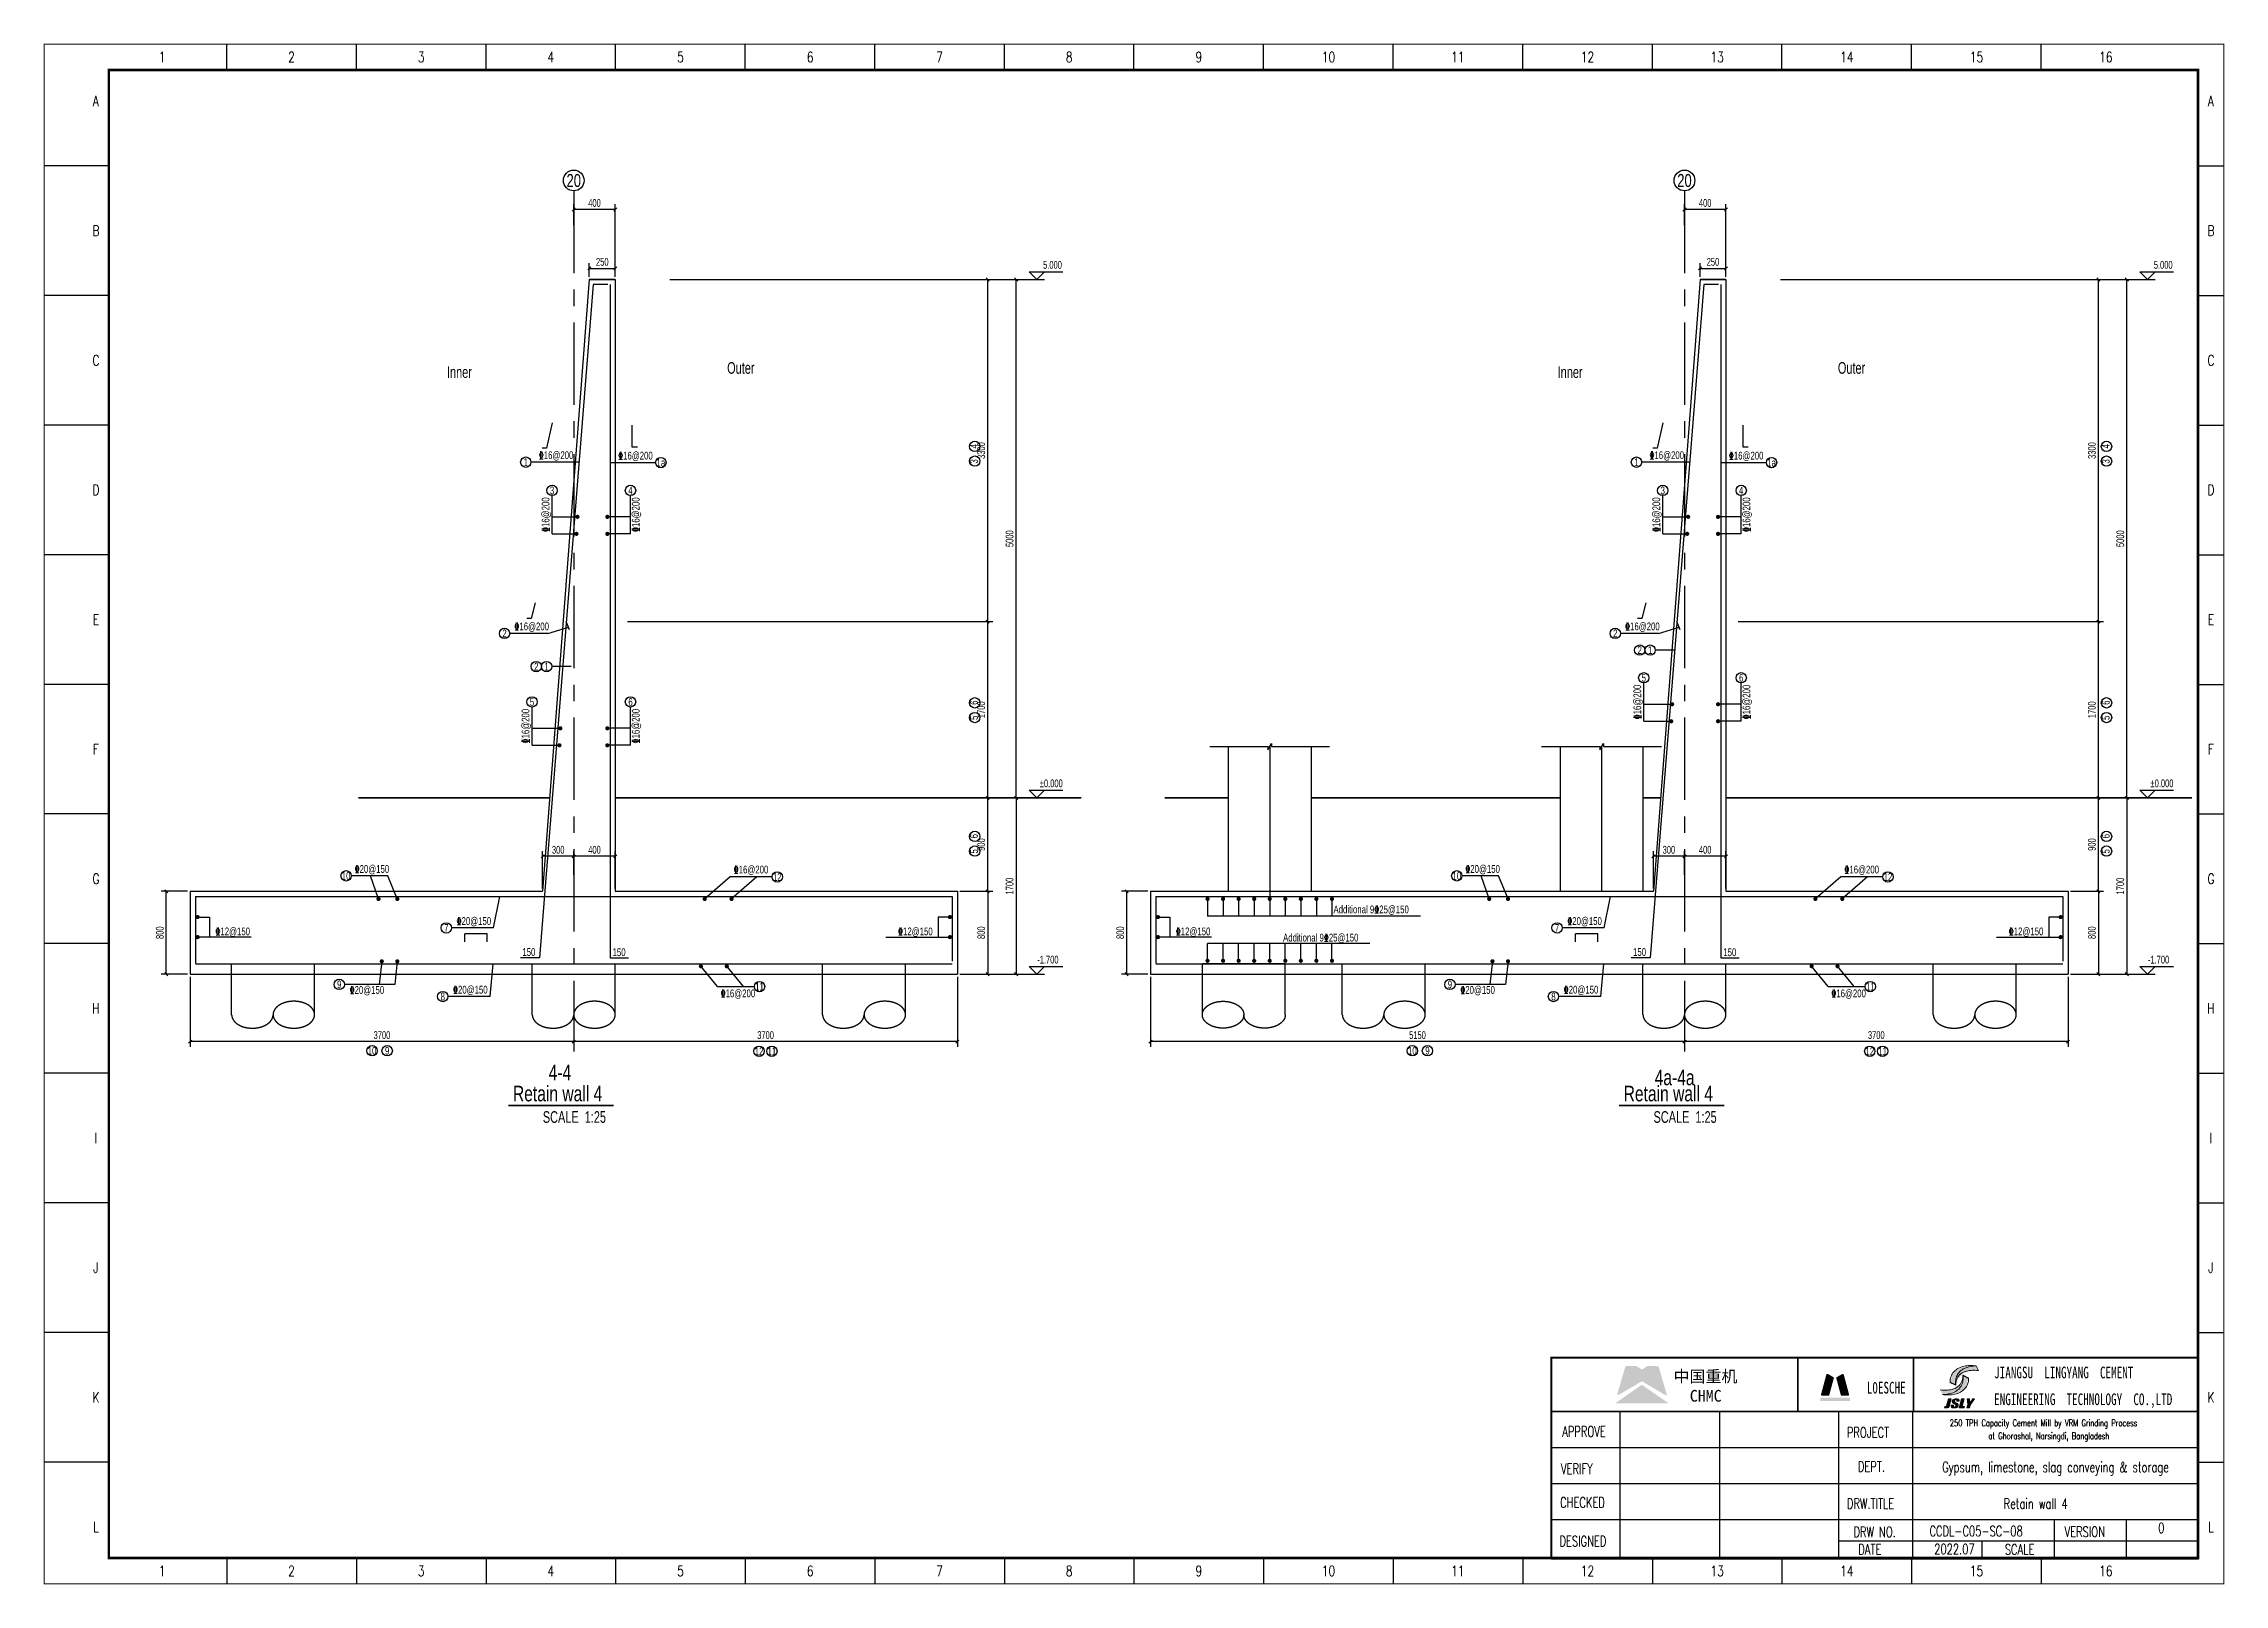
# Model space of a CAD drawing. Header units: millimetres. Extents: x -15901 to 146244, y -607033 to -56344.
# Drawn here: x -12722 to 71413, y -470256 to -410821 of the extents above; entities that cross this region are included whole.
import ezdxf
from ezdxf.enums import TextEntityAlignment as Align

# ---------------------------------------------------------------- set-up
doc = ezdxf.new("R2010")
doc.units = ezdxf.units.MM
doc.header["$LTSCALE"] = 2000
doc.linetypes.add('CENTER', pattern=[50.8, 31.75, -6.35, 6.35, -6.35])
doc.linetypes.add('HIDDEN', pattern=[9.525, 6.35, -3.175])
for name, color, linetype, lineweight in [('22', 4, 'Continuous', 35), ('Rahm7', 7, 'Continuous', 50), ('图层3', 1, 'Continuous', 0)]:
    doc.layers.add(name, color=color, linetype=linetype, lineweight=lineweight)
for name, color, linetype in [('4', 2, 'Continuous'), ('6', 1, 'Continuous'), ('DIM', 2, 'Continuous'), ('P_OUTER_FRAME', 131, 'Continuous'), ('S_01', 3, 'Continuous'), ('S_01_OUTL', 3, 'Continuous'), ('S_02_AXIS', 171, 'CENTER'), ('S_03_HIDD', 4, 'HIDDEN'), ('S_04', 2, 'Continuous'), ('S_04_TEXT', 2, 'Continuous'), ('S_05_DIMS', 7, 'Continuous'), ('S_06_RBAR', 1, 'Continuous'), ('TEXT', 3, 'Continuous'), ('TK', 1, 'Continuous')]:
    doc.layers.add(name, color=color, linetype=linetype)
doc.styles.add('FS', font='kstxt.shx', dxfattribs={"width": 0.8, "height": 250, "bigfont": 'kshz.shx'})
doc.styles.add('HZFS', font='simplex', dxfattribs={"width": 0.7, "bigfont": 'hzfs'})
doc.styles.add('HZTXT', font='romans.shx', dxfattribs={"width": 0.7, "bigfont": 'hztxt.shx'})
doc.styles.add('KS', font='kstxt.shx', dxfattribs={"width": 0.7, "height": 300, "bigfont": 'kshz.shx'})
doc.styles.get("Standard").update_dxf_attribs({"font": 'SimSun.ttf'})
doc.styles.add('TK-HZ', font='txt.shx', dxfattribs={"width": 0.8, "bigfont": 'hztxt.shx'})
doc.dimstyles.new('KSDIM0.25', dxfattribs={"dimtxt": 300, "dimasz": 120, "dimexe": 200, "dimexo": 100, "dimgap": 100, "dimtad": 1, "dimdec": 0, "dimlfac": 0.25, "dimzin": 14, "dimdsep": 46, "dimtxsty": 'KS', "dimblk": 'ARCHTICK', "dimblk1": 'OBLIQUE', "dimblk2": 'OBLIQUE', "dimsah": 1, "dimcen": -900, "dimclrd": 7, "dimclre": 7, "dimclrt": 2, "dimazin": 3, "dimtfac": 1, "dimtdec": 0, "dimtix": 1, "dimtmove": 2, "dimatfit": 2, "dimfxl": 1, "dimtolj": 1, "dimtzin": 14, "dimlwd": -3, "dimarcsym": 0})

msp = doc.modelspace()

# ---------------------------------------------------------------- texts
at = {"color": 7, "style": 'HZFS', "width": 0.7}
for s, p in [('APPROVE', (45865.788, -464559.121)), ('  PROJECT', (56462.794, -464595.487)), ('VERIFY', (45816.952, -465997.954)), ('  DEPT.', (56888.36, -465910.438)), ('CHECKED', (45784.096, -467294.65)), ('DRW.TITLE', (56849.902, -467337.164)), ('DESIGNED', (45758.516, -468789.09)), (' DRW NO.', (56908.99, -468431.6)), ('VERSION', (65246.504, -468426.716)), ('  DATE', (56905.774, -469107.945)), ('SCALE', (62941.55, -469107.945))]:
    msp.add_text(s, height=400, dxfattribs=at).set_placement(p)
at = {"color": 7, "char_height": 451.16199, "width": 162378.90608, "attachment_point": 1, "style": 'HZFS'}
for s, insert in [('{\\fSimSun|b0|i0|c134|p54;JIANGSU  LINGYANG  CEMENT  }', (62529.284, -461855.899)), ('{\\fSimSun|b0|i0|c134|p54;L0ESCHE}', (57614.732, -462442.219)), ('{\\fSimSun|b0|i0|c134|p54;ENGINEERING  TECHNOLOGY  CO.,LTD}', (62529.284, -462889.855))]:
    msp.add_mtext(s, dxfattribs=dict(at, insert=insert))
at = {"char_height": 451.63008, "attachment_point": 1}
for s, width, insert in [('{\\fSimSun|b0|i0|c134|p2;中国重机}', 2867.73607, (50160.243, -462006.232)), ('{\\fSimSun|b0|i0|c134|p2;CHMC}', 773.30308, (50787.507, -462755.464))]:
    msp.add_mtext_dynamic_manual_height_columns(s, width=width, gutter_width=12.5, heights=[0], dxfattribs=dict(at, insert=insert))
at = {"layer": '4', "style": 'KS', "width": 0.75}
for s, p in [('4-4', (6763.228, -450807.614)), ('4a-4a', (49433.135, -451001.765)), ('Retain wall 4', (5385.013, -451622.369)), ('Retain wall 4', (48236.326, -451622.369))]:
    msp.add_text(s, height=600, dxfattribs=at).set_placement(p)
at = {"layer": 'DIM', "width": 0.7}
for s, height, style, p in [('250 TPH Capacity Cement Mill by VRM Grinding Process ', 256, 'HZTXT', (60818.602, -464157.689)), ('at Ghorashal, Narsingdi, Bangladesh', 256, 'HZTXT', (62307.353, -464657.689)), ('0', 400, 'HZFS', (68857.651, -468279.547)), ('2022.07', 400, 'HZFS', (60217.618, -469094.491))]:
    msp.add_text(s, height=height, dxfattribs=dict(at, style=style)).set_placement(p)
at = {"layer": 'P_OUTER_FRAME', "style": 'HZFS', "width": 0.7}
for s, p in [('Gypsum, limestone, slag conveying & storage ', (64993.571, -465784.273)), ('Retain wall 4', (64131.741, -467131.437)), ('CCDL-C05-SC-08', (61835.032, -468200.937))]:
    msp.add_text(s, height=400, dxfattribs=at).set_placement(p, align=Align.MIDDLE)
at = {"layer": 'S_04', "style": 'KS', "width": 0.75}
for p in [(7731.058, -416100.192), (50582.371, -416100.192)]:
    msp.add_text('20', height=500, dxfattribs=at).set_placement(p, align=Align.MIDDLE)
at = {"layer": 'S_04', "width": 0.75}
for s, style, p in [('%%13216@200', 'FS', (6381.493, -426846.484)), ('%%13216@200', 'FS', (9443.476, -426864.02)), ('%%13216@200', 'FS', (49232.806, -426846.484)), ('%%13216@200', 'FS', (52294.789, -426864.02)), ('%%13216@200', 'FS', (5440.259, -433451.586)), ('%%13216@200', 'FS', (48291.572, -433451.586)), ('%%13220@150', 'KS', (-724.23, -442808.545)), ('%%13216@200', 'KS', (13901.557, -442830.191)), ('%%13220@150', 'KS', (42127.083, -442808.545)), ('%%13216@200', 'KS', (56752.87, -442830.191)), ('Additional 9%%13225@150', 'KS', (37041.371, -444369.084)), ('%%13212@150', 'KS', (-6094.214, -445217.245)), ('%%13220@150', 'KS', (3209.674, -444817.593)), ('%%13212@150', 'KS', (20242.329, -445217.245)), ('%%13212@150', 'KS', (30957.099, -445217.245)), ('%%13220@150', 'KS', (46060.987, -444817.593)), ('%%13212@150', 'KS', (63093.643, -445217.245)), ('150', 'KS', (5748.41, -446012.621)), ('150', 'KS', (9227.592, -446020.382)), ('Additional 9%%13225@150', 'KS', (35096.804, -445456.698)), ('150', 'KS', (48599.723, -446012.621)), ('150', 'KS', (52078.905, -446020.382)), ('%%13220@150', 'KS', (-917.986, -447475.734)), ('%%13220@150', 'KS', (3071.965, -447465.397)), ('%%13216@200', 'KS', (13395.917, -447606.735)), ('%%13220@150', 'KS', (41933.327, -447475.734)), ('%%13220@150', 'KS', (45923.278, -447465.397)), ('%%13216@200', 'KS', (56247.23, -447606.735))]:
    msp.add_text(s, height=300, dxfattribs=dict(at, style=style)).set_placement(p)
at = {"layer": 'S_04', "style": 'FS', "width": 0.75}
for s, p in [('4', (23318.472, -426435.52)), ('4', (66984.522, -426435.52)), ('3', (23318.472, -427021.516)), ('3', (66984.522, -427021.516)), ('%%13216@200', (6793.697, -429659.943)), ('%%13216@200', (10272.234, -429659.943)), ('%%13216@200', (49645.01, -429659.943)), ('%%13216@200', (53123.547, -429659.943)), ('%%13216@200', (48912.497, -436887.875)), ('%%13216@200', (53123.547, -436887.875)), ('%%13216@200', (6020.349, -437816.844)), ('%%13216@200', (10272.234, -437816.844)), ('6', (23318.472, -436326.174)), ('6', (66984.522, -436326.174)), ('5', (23318.472, -436912.171)), ('5', (66984.522, -436912.171)), ('6', (23318.472, -441478.418)), ('6', (66984.522, -441478.418)), ('5', (23318.472, -442064.415)), ('5', (66984.522, -442064.415))]:
    msp.add_text(s, height=300, rotation=90, dxfattribs=at).set_placement(p)
at = {"layer": 'S_04', "color": 2, "style": 'FS', "width": 0.75}
for s, p in [('1', (5880.736, -426965.99)), ('1a', (11090.42, -426983.527)), ('1', (48732.049, -426965.99)), ('1a', (53941.733, -426983.527)), ('3', (6893.614, -428056.233)), ('4', (9920.317, -428056.233)), ('3', (49744.928, -428056.233)), ('4', (52771.63, -428056.233)), ('2', (5059.878, -433571.093)), ('2', (47911.191, -433571.093)), ('2', (48856.858, -434216.508)), ('1', (49256.858, -434216.508)), ('2', (6283.644, -434853.044)), ('1', (6683.644, -434853.044)), ('5', (49012.414, -435284.165)), ('6', (52771.63, -435284.165)), ('5', (6120.267, -436213.134)), ('6', (9920.317, -436213.134)), ('10', (-1052.076, -442923.558)), ('12', (15582.528, -442966.691)), ('10', (41799.237, -442923.558)), ('12', (58433.841, -442966.691)), ('7', (2814.277, -444932.606)), ('7', (45665.59, -444932.606)), ('9', (-1317.426, -447111.469)), ('8', (2676.568, -447580.41)), ('11', (14897.907, -447198.387)), ('9', (41533.887, -447111.469)), ('8', (45527.881, -447580.41)), ('11', (57749.22, -447198.387)), ('10', (-51.797, -449671.621)), ('9', (531.414, -449671.621)), ('12', (14880.509, -449691.824)), ('11', (15373.554, -449691.824)), ('10', (40083.724, -449671.621)), ('9', (40666.935, -449671.621)), ('12', (57731.822, -449691.824)), ('11', (58224.867, -449691.824))]:
    msp.add_text(s, height=300, dxfattribs=at).set_placement(p, align=Align.MIDDLE_CENTER)
at = {"layer": 'S_04_TEXT', "style": 'KS', "width": 0.7}
for s, p in [('5.000', (25837.799, -419505.529)), ('5.000', (68689.112, -419505.529)), ('%%P0.000', (25711.799, -439505.529)), ('%%P0.000', (68563.112, -439505.529)), ('-1.700', (25610.999, -446305.529)), ('-1.700', (68462.312, -446305.529))]:
    msp.add_text(s, height=300, dxfattribs=at).set_placement(p)
at = {"layer": 'TEXT', "style": 'KS', "width": 0.7}
for s, p in [('Outer', (13650.188, -423556.309)), ('Outer', (56501.501, -423556.309)), ('Inner', (2840.561, -423717.412)), ('Inner', (45691.874, -423717.412))]:
    msp.add_text(s, height=450, dxfattribs=at).set_placement(p)
for p in [(7755.799, -452226.214), (50607.112, -452226.214)]:
    msp.add_text('SCALE  1:25', height=450, dxfattribs=at).set_placement(p, align=Align.MIDDLE)

# ---------------------------------------------------------------- blocks, each defined once
blk = doc.blocks.new('_OBLIQUE')
at = {"color": 1}
blk.add_line((-0.5, -0.5), (0.5, 0.5), dxfattribs=at)
blk = doc.blocks.new('*D302')
at = {"layer": 'Defpoints', "color": 0}
for p in [(7731, -417219), (7731, -417924), (9331, -419918)]:
    blk.add_point(p, dxfattribs=at)
at = {"layer": 'S_05_DIMS', "color": 7, "lineweight": -2}
for p, q in [((7731, -417824), (7731, -417019)), ((9331, -419818), (9331, -417019))]:
    blk.add_line(p, q, dxfattribs=at)
at = {"layer": 'S_05_DIMS', "color": 7, "lineweight": -3}
blk.add_line((9331, -417219), (7731, -417219), dxfattribs=at)
at = {"layer": 'S_05_DIMS', "color": 7, "linetype": 'ByBlock', "lineweight": -3, "xscale": 120, "yscale": 120, "zscale": 120, "rotation": 180}
blk.add_blockref('_OBLIQUE', (7731, -417219), dxfattribs=at)
at = {"layer": 'S_05_DIMS', "color": 7, "linetype": 'ByBlock', "lineweight": -3, "xscale": 120, "yscale": 120, "zscale": 120}
blk.add_blockref('_OBLIQUE', (9331, -417219), dxfattribs=at)
at = {"layer": 'S_05_DIMS', "color": 2, "insert": (8531, -416969), "char_height": 300, "attachment_point": 5, "style": 'KS'}
blk.add_mtext('\\A1;400', dxfattribs=at)
blk = doc.blocks.new('_ArchTick')
at = {"color": 0, "linetype": 'ByBlock', "const_width": 0.15}
blk.add_lwpolyline([(-0.5, -0.5), (0.5, 0.5)], dxfattribs=at)
blk = doc.blocks.new('*D303')
at = {"layer": 'Defpoints', "color": 0}
for p in [(11331, -419918), (24797, -419918), (17111, -439918)]:
    blk.add_point(p, dxfattribs=at)
at = {"layer": 'S_05_DIMS', "color": 7, "lineweight": -2}
for p, q in [((11431, -419918), (24997, -419918)), ((17211, -439918), (24997, -439918))]:
    blk.add_line(p, q, dxfattribs=at)
at = {"layer": 'S_05_DIMS', "color": 7, "lineweight": -3}
blk.add_line((24797, -439918), (24797, -419918), dxfattribs=at)
at = {"layer": 'S_05_DIMS', "color": 7, "linetype": 'ByBlock', "lineweight": -3, "xscale": 120, "yscale": 120, "zscale": 120}
for p, rotation in [((24797, -419918), 90.00000000000001), ((24797, -439918), 270)]:
    blk.add_blockref('_OBLIQUE', p, dxfattribs=dict(at, rotation=rotation))
at = {"layer": 'S_05_DIMS', "color": 2, "insert": (24547, -429918), "char_height": 300, "attachment_point": 5, "rotation": 90, "style": 'KS'}
blk.add_mtext('\\A1;5000', dxfattribs=at)
blk = doc.blocks.new('*D304')
at = {"layer": 'Defpoints', "color": 0}
for p in [(17111, -439918), (22531, -446718), (24797, -446718)]:
    blk.add_point(p, dxfattribs=at)
at = {"layer": 'S_05_DIMS', "color": 7, "lineweight": -2}
for p, q in [((17211, -439918), (24997, -439918)), ((22631, -446718), (24997, -446718))]:
    blk.add_line(p, q, dxfattribs=at)
at = {"layer": 'S_05_DIMS', "color": 7, "lineweight": -3}
blk.add_line((24797, -439918), (24797, -446718), dxfattribs=at)
at = {"layer": 'S_05_DIMS', "color": 7, "linetype": 'ByBlock', "lineweight": -3, "xscale": 120, "yscale": 120, "zscale": 120}
for p, rotation in [((24797, -439918), 90), ((24797, -446718), 270)]:
    blk.add_blockref('_OBLIQUE', p, dxfattribs=dict(at, rotation=rotation))
at = {"layer": 'S_05_DIMS', "color": 2, "insert": (24547, -443318), "char_height": 300, "attachment_point": 5, "rotation": 90, "style": 'KS'}
blk.add_mtext('\\A1;1700', dxfattribs=at)
blk = doc.blocks.new('*D305')
at = {"layer": 'Defpoints', "color": 0}
for p in [(22531, -446718), (7731, -448545), (7731, -449320)]:
    blk.add_point(p, dxfattribs=at)
at = {"layer": 'S_05_DIMS', "color": 7, "lineweight": -2}
for p, q in [((22531, -446818), (22531, -449520)), ((7731, -448645), (7731, -449520))]:
    blk.add_line(p, q, dxfattribs=at)
at = {"layer": 'S_05_DIMS', "color": 7, "lineweight": -3}
blk.add_line((22531, -449320), (7731, -449320), dxfattribs=at)
at = {"layer": 'S_05_DIMS', "color": 7, "linetype": 'ByBlock', "lineweight": -3, "xscale": 120, "yscale": 120, "zscale": 120, "rotation": 180}
blk.add_blockref('_OBLIQUE', (7731, -449320), dxfattribs=at)
at = {"layer": 'S_05_DIMS', "color": 7, "linetype": 'ByBlock', "lineweight": -3, "xscale": 120, "yscale": 120, "zscale": 120}
blk.add_blockref('_OBLIQUE', (22531, -449320), dxfattribs=at)
at = {"layer": 'S_05_DIMS', "color": 2, "insert": (15131, -449070), "char_height": 300, "attachment_point": 5, "style": 'KS'}
blk.add_mtext('\\A1;3700', dxfattribs=at)
blk = doc.blocks.new('*D306')
at = {"layer": 'Defpoints', "color": 0}
for p in [(-7069, -446718), (7731, -448545), (-7069, -449320)]:
    blk.add_point(p, dxfattribs=at)
at = {"layer": 'S_05_DIMS', "color": 7, "lineweight": -2}
for p, q in [((-7069, -446818), (-7069, -449520)), ((7731, -448645), (7731, -449520))]:
    blk.add_line(p, q, dxfattribs=at)
at = {"layer": 'S_05_DIMS', "color": 7, "lineweight": -3}
blk.add_line((7731, -449320), (-7069, -449320), dxfattribs=at)
at = {"layer": 'S_05_DIMS', "color": 7, "linetype": 'ByBlock', "lineweight": -3, "xscale": 120, "yscale": 120, "zscale": 120, "rotation": 180}
blk.add_blockref('_OBLIQUE', (-7069, -449320), dxfattribs=at)
at = {"layer": 'S_05_DIMS', "color": 7, "linetype": 'ByBlock', "lineweight": -3, "xscale": 120, "yscale": 120, "zscale": 120}
blk.add_blockref('_OBLIQUE', (7731, -449320), dxfattribs=at)
at = {"layer": 'S_05_DIMS', "color": 2, "insert": (331, -449070), "char_height": 300, "attachment_point": 5, "style": 'KS'}
blk.add_mtext('\\A1;3700', dxfattribs=at)
blk = doc.blocks.new('*D307')
at = {"layer": 'Defpoints', "color": 0}
for p in [(7731, -442170), (7731, -442987), (9331, -443518)]:
    blk.add_point(p, dxfattribs=at)
at = {"layer": 'S_05_DIMS', "color": 7, "lineweight": -2}
for p, q in [((7731, -442887), (7731, -441970)), ((9331, -443418), (9331, -441970))]:
    blk.add_line(p, q, dxfattribs=at)
at = {"layer": 'S_05_DIMS', "color": 7, "lineweight": -3}
blk.add_line((9331, -442170), (7731, -442170), dxfattribs=at)
at = {"layer": 'S_05_DIMS', "color": 7, "linetype": 'ByBlock', "lineweight": -3, "xscale": 120, "yscale": 120, "zscale": 120, "rotation": 180}
blk.add_blockref('_OBLIQUE', (7731, -442170), dxfattribs=at)
at = {"layer": 'S_05_DIMS', "color": 7, "linetype": 'ByBlock', "lineweight": -3, "xscale": 120, "yscale": 120, "zscale": 120}
blk.add_blockref('_OBLIQUE', (9331, -442170), dxfattribs=at)
at = {"layer": 'S_05_DIMS', "color": 2, "insert": (8531, -441920), "char_height": 300, "attachment_point": 5, "style": 'KS'}
blk.add_mtext('\\A1;400', dxfattribs=at)
blk = doc.blocks.new('*D308')
at = {"layer": 'Defpoints', "color": 0}
for p in [(-7988, -443518), (-7069, -443518), (-7069, -446718)]:
    blk.add_point(p, dxfattribs=at)
at = {"layer": 'S_05_DIMS', "color": 7, "lineweight": -2}
for p, q in [((-7169, -443518), (-8188, -443518)), ((-7169, -446718), (-8188, -446718))]:
    blk.add_line(p, q, dxfattribs=at)
at = {"layer": 'S_05_DIMS', "color": 7, "lineweight": -3}
blk.add_line((-7988, -446718), (-7988, -443518), dxfattribs=at)
at = {"layer": 'S_05_DIMS', "color": 7, "linetype": 'ByBlock', "lineweight": -3, "xscale": 120, "yscale": 120, "zscale": 120}
for p, rotation in [((-7988, -443518), 90.00000000000001), ((-7988, -446718), 270)]:
    blk.add_blockref('_OBLIQUE', p, dxfattribs=dict(at, rotation=rotation))
at = {"layer": 'S_05_DIMS', "color": 2, "insert": (-8238, -445118), "char_height": 300, "attachment_point": 5, "rotation": 90, "style": 'KS'}
blk.add_mtext('\\A1;800', dxfattribs=at)
blk = doc.blocks.new('Dot')
at = {"layer": '6', "const_width": 0.4}
blk.add_lwpolyline([(-0.2, 0, 1), (0.2, 0, 1)], format="xyb", close=True, dxfattribs=at)
blk = doc.blocks.new('*D309')
at = {"layer": 'Defpoints', "color": 0}
for p in [(22286, -439918), (23701, -439918), (22531, -443518)]:
    blk.add_point(p, dxfattribs=at)
at = {"layer": 'S_05_DIMS', "color": 7, "lineweight": -2}
for p, q in [((22386, -439918), (23901, -439918)), ((22631, -443518), (23901, -443518))]:
    blk.add_line(p, q, dxfattribs=at)
at = {"layer": 'S_05_DIMS', "color": 7, "lineweight": -3}
blk.add_line((23701, -443518), (23701, -439918), dxfattribs=at)
at = {"layer": 'S_05_DIMS', "color": 7, "linetype": 'ByBlock', "lineweight": -3, "xscale": 120, "yscale": 120, "zscale": 120}
for p, rotation in [((23701, -439918), 90), ((23701, -443518), 270)]:
    blk.add_blockref('_OBLIQUE', p, dxfattribs=dict(at, rotation=rotation))
at = {"layer": 'S_05_DIMS', "color": 2, "insert": (23451, -441718), "char_height": 300, "attachment_point": 5, "rotation": 90, "style": 'KS'}
blk.add_mtext('\\A1;900', dxfattribs=at)
blk = doc.blocks.new('*D310')
at = {"layer": 'Defpoints', "color": 0}
for p in [(9708, -433118), (23701, -433118), (22286, -439918)]:
    blk.add_point(p, dxfattribs=at)
at = {"layer": 'S_05_DIMS', "color": 7, "lineweight": -2}
for p, q in [((9808, -433118), (23901, -433118)), ((22386, -439918), (23901, -439918))]:
    blk.add_line(p, q, dxfattribs=at)
at = {"layer": 'S_05_DIMS', "color": 7, "lineweight": -3}
blk.add_line((23701, -439918), (23701, -433118), dxfattribs=at)
at = {"layer": 'S_05_DIMS', "color": 7, "linetype": 'ByBlock', "lineweight": -3, "xscale": 120, "yscale": 120, "zscale": 120}
for p, rotation in [((23701, -433118), 90), ((23701, -439918), 270)]:
    blk.add_blockref('_OBLIQUE', p, dxfattribs=dict(at, rotation=rotation))
at = {"layer": 'S_05_DIMS', "color": 2, "insert": (23451, -436518), "char_height": 300, "attachment_point": 5, "rotation": 90, "style": 'KS'}
blk.add_mtext('\\A1;1700', dxfattribs=at)
blk = doc.blocks.new('*D311')
at = {"layer": 'Defpoints', "color": 0}
for p in [(18411, -419918), (23701, -419918), (9708, -433118)]:
    blk.add_point(p, dxfattribs=at)
at = {"layer": 'S_05_DIMS', "color": 7, "lineweight": -2}
for p, q in [((18511, -419918), (23901, -419918)), ((9808, -433118), (23901, -433118))]:
    blk.add_line(p, q, dxfattribs=at)
at = {"layer": 'S_05_DIMS', "color": 7, "lineweight": -3}
blk.add_line((23701, -433118), (23701, -419918), dxfattribs=at)
at = {"layer": 'S_05_DIMS', "color": 7, "linetype": 'ByBlock', "lineweight": -3, "xscale": 120, "yscale": 120, "zscale": 120}
for p, rotation in [((23701, -419918), 90.00000000000001), ((23701, -433118), 270)]:
    blk.add_blockref('_OBLIQUE', p, dxfattribs=dict(at, rotation=rotation))
at = {"layer": 'S_05_DIMS', "color": 2, "insert": (23451, -426518), "char_height": 300, "attachment_point": 5, "rotation": 90, "style": 'KS'}
blk.add_mtext('\\A1;3300', dxfattribs=at)
blk = doc.blocks.new('*D312')
at = {"layer": 'Defpoints', "color": 0}
for p in [(9331, -419491), (8331, -419918), (9331, -419918)]:
    blk.add_point(p, dxfattribs=at)
at = {"layer": 'S_05_DIMS', "color": 7, "lineweight": -2}
for p, q in [((8331, -419818), (8331, -419291)), ((9331, -419818), (9331, -419291))]:
    blk.add_line(p, q, dxfattribs=at)
at = {"layer": 'S_05_DIMS', "color": 7, "lineweight": -3}
blk.add_line((8331, -419491), (9331, -419491), dxfattribs=at)
at = {"layer": 'S_05_DIMS', "color": 7, "linetype": 'ByBlock', "lineweight": -3, "xscale": 120, "yscale": 120, "zscale": 120, "rotation": 180}
blk.add_blockref('_OBLIQUE', (8331, -419491), dxfattribs=at)
at = {"layer": 'S_05_DIMS', "color": 7, "linetype": 'ByBlock', "lineweight": -3, "xscale": 120, "yscale": 120, "zscale": 120}
blk.add_blockref('_OBLIQUE', (9331, -419491), dxfattribs=at)
at = {"layer": 'S_05_DIMS', "color": 2, "insert": (8831, -419241), "char_height": 300, "attachment_point": 5, "style": 'KS'}
blk.add_mtext('\\A1;250', dxfattribs=at)
blk = doc.blocks.new('*D313')
at = {"layer": 'Defpoints', "color": 0}
for p in [(22531, -443518), (22789, -446718), (23701, -446718)]:
    blk.add_point(p, dxfattribs=at)
at = {"layer": 'S_05_DIMS', "color": 7, "lineweight": -2}
for p, q in [((22631, -443518), (23901, -443518)), ((22889, -446718), (23901, -446718))]:
    blk.add_line(p, q, dxfattribs=at)
at = {"layer": 'S_05_DIMS', "color": 7, "lineweight": -3}
blk.add_line((23701, -443518), (23701, -446718), dxfattribs=at)
at = {"layer": 'S_05_DIMS', "color": 7, "linetype": 'ByBlock', "lineweight": -3, "xscale": 120, "yscale": 120, "zscale": 120}
for p, rotation in [((23701, -443518), 90), ((23701, -446718), 270)]:
    blk.add_blockref('_OBLIQUE', p, dxfattribs=dict(at, rotation=rotation))
at = {"layer": 'S_05_DIMS', "color": 2, "insert": (23451, -445118), "char_height": 300, "attachment_point": 5, "rotation": 90, "style": 'KS'}
blk.add_mtext('\\A1;800', dxfattribs=at)
blk = doc.blocks.new('*D314')
at = {"layer": 'Defpoints', "color": 0}
for p in [(6531, -442170), (7731, -442987), (6531, -443518)]:
    blk.add_point(p, dxfattribs=at)
at = {"layer": 'S_05_DIMS', "color": 7, "lineweight": -2}
for p, q in [((6531, -443418), (6531, -441970)), ((7731, -442887), (7731, -441970))]:
    blk.add_line(p, q, dxfattribs=at)
at = {"layer": 'S_05_DIMS', "color": 7, "lineweight": -3}
blk.add_line((7731, -442170), (6531, -442170), dxfattribs=at)
at = {"layer": 'S_05_DIMS', "color": 7, "linetype": 'ByBlock', "lineweight": -3, "xscale": 120, "yscale": 120, "zscale": 120, "rotation": 180}
blk.add_blockref('_OBLIQUE', (6531, -442170), dxfattribs=at)
at = {"layer": 'S_05_DIMS', "color": 7, "linetype": 'ByBlock', "lineweight": -3, "xscale": 120, "yscale": 120, "zscale": 120}
blk.add_blockref('_OBLIQUE', (7731, -442170), dxfattribs=at)
at = {"layer": 'S_05_DIMS', "color": 2, "insert": (7131, -441920), "char_height": 300, "attachment_point": 5, "style": 'KS'}
blk.add_mtext('\\A1;300', dxfattribs=at)
blk = doc.blocks.new('*D315')
at = {"layer": 'Defpoints', "color": 0}
for p in [(50582, -417219), (50582, -417924), (52182, -419918)]:
    blk.add_point(p, dxfattribs=at)
at = {"layer": 'S_05_DIMS', "color": 7, "lineweight": -2}
for p, q in [((50582, -417824), (50582, -417019)), ((52182, -419818), (52182, -417019))]:
    blk.add_line(p, q, dxfattribs=at)
at = {"layer": 'S_05_DIMS', "color": 7, "lineweight": -3}
blk.add_line((52182, -417219), (50582, -417219), dxfattribs=at)
at = {"layer": 'S_05_DIMS', "color": 7, "linetype": 'ByBlock', "lineweight": -3, "xscale": 120, "yscale": 120, "zscale": 120, "rotation": 180}
blk.add_blockref('_OBLIQUE', (50582, -417219), dxfattribs=at)
at = {"layer": 'S_05_DIMS', "color": 7, "linetype": 'ByBlock', "lineweight": -3, "xscale": 120, "yscale": 120, "zscale": 120}
blk.add_blockref('_OBLIQUE', (52182, -417219), dxfattribs=at)
at = {"layer": 'S_05_DIMS', "color": 2, "insert": (51382, -416969), "char_height": 300, "attachment_point": 5, "style": 'KS'}
blk.add_mtext('\\A1;400', dxfattribs=at)
blk = doc.blocks.new('*D316')
at = {"layer": 'Defpoints', "color": 0}
for p in [(54182, -419918), (67648, -419918), (59963, -439918)]:
    blk.add_point(p, dxfattribs=at)
at = {"layer": 'S_05_DIMS', "color": 7, "lineweight": -2}
for p, q in [((54282, -419918), (67848, -419918)), ((60063, -439918), (67848, -439918))]:
    blk.add_line(p, q, dxfattribs=at)
at = {"layer": 'S_05_DIMS', "color": 7, "lineweight": -3}
blk.add_line((67648, -439918), (67648, -419918), dxfattribs=at)
at = {"layer": 'S_05_DIMS', "color": 7, "linetype": 'ByBlock', "lineweight": -3, "xscale": 120, "yscale": 120, "zscale": 120}
for p, rotation in [((67648, -419918), 90), ((67648, -439918), 270)]:
    blk.add_blockref('_OBLIQUE', p, dxfattribs=dict(at, rotation=rotation))
at = {"layer": 'S_05_DIMS', "color": 2, "insert": (67398, -429918), "char_height": 300, "attachment_point": 5, "rotation": 90, "style": 'KS'}
blk.add_mtext('\\A1;5000', dxfattribs=at)
blk = doc.blocks.new('*D317')
at = {"layer": 'Defpoints', "color": 0}
for p in [(59963, -439918), (65382, -446718), (67648, -446718)]:
    blk.add_point(p, dxfattribs=at)
at = {"layer": 'S_05_DIMS', "color": 7, "lineweight": -2}
for p, q in [((60063, -439918), (67848, -439918)), ((65482, -446718), (67848, -446718))]:
    blk.add_line(p, q, dxfattribs=at)
at = {"layer": 'S_05_DIMS', "color": 7, "lineweight": -3}
blk.add_line((67648, -439918), (67648, -446718), dxfattribs=at)
at = {"layer": 'S_05_DIMS', "color": 7, "linetype": 'ByBlock', "lineweight": -3, "xscale": 120, "yscale": 120, "zscale": 120}
for p, rotation in [((67648, -439918), 90), ((67648, -446718), 270)]:
    blk.add_blockref('_OBLIQUE', p, dxfattribs=dict(at, rotation=rotation))
at = {"layer": 'S_05_DIMS', "color": 2, "insert": (67398, -443318), "char_height": 300, "attachment_point": 5, "rotation": 90, "style": 'KS'}
blk.add_mtext('\\A1;1700', dxfattribs=at)
blk = doc.blocks.new('*D318')
at = {"layer": 'Defpoints', "color": 0}
for p in [(65382, -446718), (50582, -448545), (50582, -449320)]:
    blk.add_point(p, dxfattribs=at)
at = {"layer": 'S_05_DIMS', "color": 7, "lineweight": -2}
for p, q in [((65382, -446818), (65382, -449520)), ((50582, -448645), (50582, -449520))]:
    blk.add_line(p, q, dxfattribs=at)
at = {"layer": 'S_05_DIMS', "color": 7, "lineweight": -3}
blk.add_line((65382, -449320), (50582, -449320), dxfattribs=at)
at = {"layer": 'S_05_DIMS', "color": 7, "linetype": 'ByBlock', "lineweight": -3, "xscale": 120, "yscale": 120, "zscale": 120, "rotation": 180}
blk.add_blockref('_OBLIQUE', (50582, -449320), dxfattribs=at)
at = {"layer": 'S_05_DIMS', "color": 7, "linetype": 'ByBlock', "lineweight": -3, "xscale": 120, "yscale": 120, "zscale": 120}
blk.add_blockref('_OBLIQUE', (65382, -449320), dxfattribs=at)
at = {"layer": 'S_05_DIMS', "color": 2, "insert": (57982, -449070), "char_height": 300, "attachment_point": 5, "style": 'KS'}
blk.add_mtext('\\A1;3700', dxfattribs=at)
blk = doc.blocks.new('*D319')
at = {"layer": 'Defpoints', "color": 0}
for p in [(29982, -446718), (50582, -448545), (29982, -449320)]:
    blk.add_point(p, dxfattribs=at)
at = {"layer": 'S_05_DIMS', "color": 7, "lineweight": -2}
for p, q in [((29982, -446818), (29982, -449520)), ((50582, -448645), (50582, -449520))]:
    blk.add_line(p, q, dxfattribs=at)
at = {"layer": 'S_05_DIMS', "color": 7, "lineweight": -3}
blk.add_line((50582, -449320), (29982, -449320), dxfattribs=at)
at = {"layer": 'S_05_DIMS', "color": 7, "linetype": 'ByBlock', "lineweight": -3, "xscale": 120, "yscale": 120, "zscale": 120, "rotation": 180}
blk.add_blockref('_OBLIQUE', (29982, -449320), dxfattribs=at)
at = {"layer": 'S_05_DIMS', "color": 7, "linetype": 'ByBlock', "lineweight": -3, "xscale": 120, "yscale": 120, "zscale": 120}
blk.add_blockref('_OBLIQUE', (50582, -449320), dxfattribs=at)
at = {"layer": 'S_05_DIMS', "color": 2, "insert": (40282, -449070), "char_height": 300, "attachment_point": 5, "style": 'KS'}
blk.add_mtext('\\A1;5150', dxfattribs=at)
blk = doc.blocks.new('*D320')
at = {"layer": 'Defpoints', "color": 0}
for p in [(50582, -442170), (50582, -442987), (52182, -443518)]:
    blk.add_point(p, dxfattribs=at)
at = {"layer": 'S_05_DIMS', "color": 7, "lineweight": -2}
for p, q in [((50582, -442887), (50582, -441970)), ((52182, -443418), (52182, -441970))]:
    blk.add_line(p, q, dxfattribs=at)
at = {"layer": 'S_05_DIMS', "color": 7, "lineweight": -3}
blk.add_line((52182, -442170), (50582, -442170), dxfattribs=at)
at = {"layer": 'S_05_DIMS', "color": 7, "linetype": 'ByBlock', "lineweight": -3, "xscale": 120, "yscale": 120, "zscale": 120, "rotation": 180}
blk.add_blockref('_OBLIQUE', (50582, -442170), dxfattribs=at)
at = {"layer": 'S_05_DIMS', "color": 7, "linetype": 'ByBlock', "lineweight": -3, "xscale": 120, "yscale": 120, "zscale": 120}
blk.add_blockref('_OBLIQUE', (52182, -442170), dxfattribs=at)
at = {"layer": 'S_05_DIMS', "color": 2, "insert": (51382, -441920), "char_height": 300, "attachment_point": 5, "style": 'KS'}
blk.add_mtext('\\A1;400', dxfattribs=at)
blk = doc.blocks.new('*D321')
at = {"layer": 'Defpoints', "color": 0}
for p in [(29064, -443518), (29982, -443518), (29982, -446718)]:
    blk.add_point(p, dxfattribs=at)
at = {"layer": 'S_05_DIMS', "color": 7, "lineweight": -2}
for p, q in [((29882, -443518), (28864, -443518)), ((29882, -446718), (28864, -446718))]:
    blk.add_line(p, q, dxfattribs=at)
at = {"layer": 'S_05_DIMS', "color": 7, "lineweight": -3}
blk.add_line((29064, -446718), (29064, -443518), dxfattribs=at)
at = {"layer": 'S_05_DIMS', "color": 7, "linetype": 'ByBlock', "lineweight": -3, "xscale": 120, "yscale": 120, "zscale": 120}
for p, rotation in [((29064, -443518), 90), ((29064, -446718), 270)]:
    blk.add_blockref('_OBLIQUE', p, dxfattribs=dict(at, rotation=rotation))
at = {"layer": 'S_05_DIMS', "color": 2, "insert": (28814, -445118), "char_height": 300, "attachment_point": 5, "rotation": 90, "style": 'KS'}
blk.add_mtext('\\A1;800', dxfattribs=at)
blk = doc.blocks.new('*D322')
at = {"layer": 'Defpoints', "color": 0}
for p in [(65137, -439918), (66552, -439918), (65382, -443518)]:
    blk.add_point(p, dxfattribs=at)
at = {"layer": 'S_05_DIMS', "color": 7, "lineweight": -2}
for p, q in [((65237, -439918), (66752, -439918)), ((65482, -443518), (66752, -443518))]:
    blk.add_line(p, q, dxfattribs=at)
at = {"layer": 'S_05_DIMS', "color": 7, "lineweight": -3}
blk.add_line((66552, -443518), (66552, -439918), dxfattribs=at)
at = {"layer": 'S_05_DIMS', "color": 7, "linetype": 'ByBlock', "lineweight": -3, "xscale": 120, "yscale": 120, "zscale": 120}
for p, rotation in [((66552, -439918), 90), ((66552, -443518), 270)]:
    blk.add_blockref('_OBLIQUE', p, dxfattribs=dict(at, rotation=rotation))
at = {"layer": 'S_05_DIMS', "color": 2, "insert": (66302, -441718), "char_height": 300, "attachment_point": 5, "rotation": 90, "style": 'KS'}
blk.add_mtext('\\A1;900', dxfattribs=at)
blk = doc.blocks.new('*D323')
at = {"layer": 'Defpoints', "color": 0}
for p in [(52560, -433118), (66552, -433118), (65137, -439918)]:
    blk.add_point(p, dxfattribs=at)
at = {"layer": 'S_05_DIMS', "color": 7, "lineweight": -2}
for p, q in [((52660, -433118), (66752, -433118)), ((65237, -439918), (66752, -439918))]:
    blk.add_line(p, q, dxfattribs=at)
at = {"layer": 'S_05_DIMS', "color": 7, "lineweight": -3}
blk.add_line((66552, -439918), (66552, -433118), dxfattribs=at)
at = {"layer": 'S_05_DIMS', "color": 7, "linetype": 'ByBlock', "lineweight": -3, "xscale": 120, "yscale": 120, "zscale": 120}
for p, rotation in [((66552, -433118), 90), ((66552, -439918), 270)]:
    blk.add_blockref('_OBLIQUE', p, dxfattribs=dict(at, rotation=rotation))
at = {"layer": 'S_05_DIMS', "color": 2, "insert": (66302, -436518), "char_height": 300, "attachment_point": 5, "rotation": 90, "style": 'KS'}
blk.add_mtext('\\A1;1700', dxfattribs=at)
blk = doc.blocks.new('*D324')
at = {"layer": 'Defpoints', "color": 0}
for p in [(61263, -419918), (66552, -419918), (52560, -433118)]:
    blk.add_point(p, dxfattribs=at)
at = {"layer": 'S_05_DIMS', "color": 7, "lineweight": -2}
for p, q in [((61363, -419918), (66752, -419918)), ((52660, -433118), (66752, -433118))]:
    blk.add_line(p, q, dxfattribs=at)
at = {"layer": 'S_05_DIMS', "color": 7, "lineweight": -3}
blk.add_line((66552, -433118), (66552, -419918), dxfattribs=at)
at = {"layer": 'S_05_DIMS', "color": 7, "linetype": 'ByBlock', "lineweight": -3, "xscale": 120, "yscale": 120, "zscale": 120}
for p, rotation in [((66552, -419918), 90), ((66552, -433118), 270)]:
    blk.add_blockref('_OBLIQUE', p, dxfattribs=dict(at, rotation=rotation))
at = {"layer": 'S_05_DIMS', "color": 2, "insert": (66302, -426518), "char_height": 300, "attachment_point": 5, "rotation": 90, "style": 'KS'}
blk.add_mtext('\\A1;3300', dxfattribs=at)
blk = doc.blocks.new('*D325')
at = {"layer": 'Defpoints', "color": 0}
for p in [(52182, -419491), (51182, -419918), (52182, -419918)]:
    blk.add_point(p, dxfattribs=at)
at = {"layer": 'S_05_DIMS', "color": 7, "lineweight": -2}
for p, q in [((51182, -419818), (51182, -419291)), ((52182, -419818), (52182, -419291))]:
    blk.add_line(p, q, dxfattribs=at)
at = {"layer": 'S_05_DIMS', "color": 7, "lineweight": -3}
blk.add_line((51182, -419491), (52182, -419491), dxfattribs=at)
at = {"layer": 'S_05_DIMS', "color": 7, "linetype": 'ByBlock', "lineweight": -3, "xscale": 120, "yscale": 120, "zscale": 120, "rotation": 180}
blk.add_blockref('_OBLIQUE', (51182, -419491), dxfattribs=at)
at = {"layer": 'S_05_DIMS', "color": 7, "linetype": 'ByBlock', "lineweight": -3, "xscale": 120, "yscale": 120, "zscale": 120}
blk.add_blockref('_OBLIQUE', (52182, -419491), dxfattribs=at)
at = {"layer": 'S_05_DIMS', "color": 2, "insert": (51682, -419241), "char_height": 300, "attachment_point": 5, "style": 'KS'}
blk.add_mtext('\\A1;250', dxfattribs=at)
blk = doc.blocks.new('*D326')
at = {"layer": 'Defpoints', "color": 0}
for p in [(65382, -443518), (65641, -446718), (66552, -446718)]:
    blk.add_point(p, dxfattribs=at)
at = {"layer": 'S_05_DIMS', "color": 7, "lineweight": -2}
for p, q in [((65482, -443518), (66752, -443518)), ((65741, -446718), (66752, -446718))]:
    blk.add_line(p, q, dxfattribs=at)
at = {"layer": 'S_05_DIMS', "color": 7, "lineweight": -3}
blk.add_line((66552, -443518), (66552, -446718), dxfattribs=at)
at = {"layer": 'S_05_DIMS', "color": 7, "linetype": 'ByBlock', "lineweight": -3, "xscale": 120, "yscale": 120, "zscale": 120}
for p, rotation in [((66552, -443518), 90), ((66552, -446718), 270)]:
    blk.add_blockref('_OBLIQUE', p, dxfattribs=dict(at, rotation=rotation))
at = {"layer": 'S_05_DIMS', "color": 2, "insert": (66302, -445118), "char_height": 300, "attachment_point": 5, "rotation": 90, "style": 'KS'}
blk.add_mtext('\\A1;800', dxfattribs=at)
blk = doc.blocks.new('*D327')
at = {"layer": 'Defpoints', "color": 0}
for p in [(49382, -442170), (50582, -442987), (49382, -443518)]:
    blk.add_point(p, dxfattribs=at)
at = {"layer": 'S_05_DIMS', "color": 7, "lineweight": -2}
for p, q in [((49382, -443418), (49382, -441970)), ((50582, -442887), (50582, -441970))]:
    blk.add_line(p, q, dxfattribs=at)
at = {"layer": 'S_05_DIMS', "color": 7, "lineweight": -3}
blk.add_line((50582, -442170), (49382, -442170), dxfattribs=at)
at = {"layer": 'S_05_DIMS', "color": 7, "linetype": 'ByBlock', "lineweight": -3, "xscale": 120, "yscale": 120, "zscale": 120, "rotation": 180}
blk.add_blockref('_OBLIQUE', (49382, -442170), dxfattribs=at)
at = {"layer": 'S_05_DIMS', "color": 7, "linetype": 'ByBlock', "lineweight": -3, "xscale": 120, "yscale": 120, "zscale": 120}
blk.add_blockref('_OBLIQUE', (50582, -442170), dxfattribs=at)
at = {"layer": 'S_05_DIMS', "color": 2, "insert": (49982, -441920), "char_height": 300, "attachment_point": 5, "style": 'KS'}
blk.add_mtext('\\A1;300', dxfattribs=at)
blk = doc.blocks.new('A1-1')
at = {"layer": 'TK', "color": 7}
for p, q in [((7050, 58400), (7050, 59400)), ((12050, 58400), (12050, 59400)), ((17050, 58400), (17050, 59400)), ((22050, 58400), (22050, 59400)), ((27050, 58400), (27050, 59400)), ((32050, 58400), (32050, 59400)), ((37050, 58400), (37050, 59400)), ((42050, 58400), (42050, 59400)), ((47050, 58400), (47050, 59400)), ((52050, 58400), (52050, 59400)), ((57050, 58400), (57050, 59400)), ((62050, 58400), (62050, 59400)), ((67050, 58400), (67050, 59400)), ((72050, 58400), (72050, 59400)), ((77050, 58400), (77050, 59400)), ((2500, 54700), (0, 54700)), ((83100, 54700), (84100, 54700)), ((2500, 49700), (0, 49700)), ((83100, 49700), (84100, 49700)), ((2500, 44700), (0, 44700)), ((83100, 44700), (84100, 44700)), ((2500, 39700), (0, 39700)), ((83100, 39700), (84100, 39700)), ((2500, 34700), (0, 34700)), ((83100, 34700), (84100, 34700)), ((2500, 29700), (0, 29700)), ((83100, 29700), (84100, 29700)), ((2500, 24700), (0, 24700)), ((83100, 24700), (84100, 24700)), ((2500, 19700), (0, 19700)), ((83100, 19700), (84100, 19700)), ((2500, 14700), (0, 14700)), ((83100, 14700), (84100, 14700)), ((2500, 9700), (0, 9700)), ((83100, 9700), (84100, 9700)), ((2500, 4700), (0, 4700)), ((83100, 4700), (84100, 4700)), ((7050, 1000), (7050, 0)), ((12050, 1000), (12050, 0)), ((17050, 1000), (17050, 0)), ((22050, 1000), (22050, 0)), ((27050, 1000), (27050, 0)), ((32050, 1000), (32050, 0)), ((37050, 1000), (37050, 0)), ((42050, 1000), (42050, 0)), ((47050, 1000), (47050, 0)), ((52050, 1000), (52050, 0)), ((57050, 1000), (57050, 0)), ((62050, 1000), (62050, 0)), ((67050, 1000), (67050, 0)), ((72050, 1000), (72050, 0)), ((77050, 1000), (77050, 0))]:
    blk.add_line(p, q, dxfattribs=at)
for points, const_width in [([(0, 0), (84100, 0), (84100, 59400), (0, 59400)], 35), ([(2500, 1000), (83100, 1000), (83100, 58400), (2500, 58400)], 100)]:
    blk.add_lwpolyline(points, close=True, dxfattribs=dict(at, const_width=const_width))
at = {"layer": 'TK', "color": 7, "style": 'TK-HZ', "width": 0.75}
for s, p in [('1', (4550, 58900)), ('2', (9550, 58900)), ('3', (14550, 58900)), ('4', (19550, 58900)), ('5', (24550, 58900)), ('6', (29550, 58900)), ('7', (34550, 58900)), ('8', (39550, 58900)), ('9', (44550, 58900)), ('10', (49550, 58900)), ('11', (54550, 58900)), ('12', (59550, 58900)), ('13', (64550, 58900)), ('14', (69550, 58900)), ('15', (74550, 58900)), ('16', (79550, 58900)), ('A', (2000, 57200)), ('A', (83600, 57200)), ('B', (2000, 52200)), ('B', (83600, 52200)), ('C', (2000, 47200)), ('C', (83600, 47200)), ('D', (2000, 42200)), ('D', (83600, 42200)), ('E', (2000, 37200)), ('E', (83600, 37200)), ('F', (2000, 32200)), ('F', (83600, 32200)), ('G', (2000, 27200)), ('G', (83600, 27200)), ('H', (2000, 22200)), ('H', (83600, 22200)), ('I', (2000, 17200)), ('I', (83600, 17200)), ('J', (2000, 12200)), ('J', (83600, 12200)), ('K', (2000, 7200)), ('K', (83600, 7200)), ('L', (2000, 2200)), ('L', (83600, 2200)), ('1', (4550, 500)), ('2', (9550, 500)), ('3', (14550, 500)), ('4', (19550, 500)), ('5', (24550, 500)), ('6', (29550, 500)), ('7', (34550, 500)), ('8', (39550, 500)), ('9', (44550, 500)), ('10', (49550, 500)), ('11', (54550, 500)), ('12', (59550, 500)), ('13', (64550, 500)), ('14', (69550, 500)), ('15', (74550, 500)), ('16', (79550, 500))]:
    blk.add_text(s, height=400, dxfattribs=at).set_placement(p, align=Align.MIDDLE_CENTER)

# ---------------------------------------------------------------- dimensions: what is measured, and where the dimension line sits
at = {"layer": 'S_05_DIMS'}
for base, p1, p2, angle, override, picture, middle in [((7731.058, -417218.579), (9331.058, -419917.514), (7731.058, -417923.755), 180, {"dimlfac": 0.25}, '*D302', (8531.058, -416968.579)), ((50582.371, -417218.579), (52182.371, -419917.514), (50582.371, -417923.755), 180, {"dimlfac": 0.25}, '*D315', (51382.371, -416968.579)), ((9331.058, -419491.357), (8331.058, -419917.514), (9331.058, -419917.514), 180, {"dimtxsty": 'KS'}, '*D312', (8831.058, -419241.357)), ((52182.371, -419491.357), (51182.371, -419917.514), (52182.371, -419917.514), 180, {"dimtxsty": 'KS'}, '*D325', (51682.371, -419241.357)), ((23700.907, -419917.514), (9708.326, -433117.514), (18411.25, -419917.514), 90, {"dimlfac": 0.25}, '*D311', (23450.907, -426517.514)), ((24796.814, -419917.514), (17111.27, -439917.514), (11331.058, -419917.514), 90, {"dimlfac": 0.25}, '*D303', (24546.814, -429917.514)), ((66552.22, -419917.514), (52559.639, -433117.514), (61262.563, -419917.514), 90, {"dimlfac": 0.25}, '*D324', (66302.22, -426517.514)), ((67648.127, -419917.514), (59962.583, -439917.514), (54182.371, -419917.514), 90, {"dimlfac": 0.25}, '*D316', (67398.127, -429917.514)), ((23700.907, -433117.514), (22285.596, -439917.514), (9708.326, -433117.514), 90, {"dimlfac": 0.25}, '*D310', (23450.907, -436517.514)), ((66552.22, -433117.514), (65136.909, -439917.514), (52559.639, -433117.514), 90, {"dimlfac": 0.25}, '*D323', (66302.22, -436517.514)), ((24796.814, -446717.514), (17111.27, -439917.514), (22531.058, -446717.514), 90, {"dimlfac": 0.25}, '*D304', (24546.814, -443317.514)), ((23700.907, -439917.514), (22531.058, -443517.514), (22285.596, -439917.514), 90, {"dimlfac": 0.25}, '*D309', (23450.907, -441717.514)), ((67648.127, -446717.514), (59962.583, -439917.514), (65382.371, -446717.514), 90, {"dimlfac": 0.25}, '*D317', (67398.127, -443317.514)), ((66552.22, -439917.514), (65382.371, -443517.514), (65136.909, -439917.514), 90, {"dimlfac": 0.25}, '*D322', (66302.22, -441717.514)), ((6531.058, -442169.633), (7731.058, -442986.657), (6531.058, -443517.514), 180, {"dimlfac": 0.25}, '*D314', (7131.058, -441919.633)), ((7731.058, -442169.633), (9331.058, -443517.514), (7731.058, -442986.657), 180, {"dimlfac": 0.25}, '*D307', (8531.058, -441919.633)), ((49382.371, -442169.633), (50582.371, -442986.657), (49382.371, -443517.514), 180, {"dimlfac": 0.25}, '*D327', (49982.371, -441919.633)), ((50582.371, -442169.633), (52182.371, -443517.514), (50582.371, -442986.657), 180, {"dimlfac": 0.25}, '*D320', (51382.371, -441919.633)), ((-7987.573, -443517.514), (-7068.942, -446717.514), (-7068.942, -443517.514), 90, {"dimlfac": 0.25}, '*D308', (-8237.573, -445117.514)), ((23700.907, -446717.514), (22531.058, -443517.514), (22789.404, -446717.514), 90, {"dimtxsty": 'KS'}, '*D313', (23450.907, -445117.514)), ((29063.74, -443517.514), (29982.371, -446717.514), (29982.371, -443517.514), 90, {"dimlfac": 0.25}, '*D321', (28813.74, -445117.514)), ((66552.22, -446717.514), (65382.371, -443517.514), (65640.717, -446717.514), 90, {"dimtxsty": 'KS'}, '*D326', (66302.22, -445117.514)), ((-7068.942, -449320.231), (7731.058, -448544.802), (-7068.942, -446717.514), 180, {"dimlfac": 0.25}, '*D306', (331.058, -449070.231)), ((7731.058, -449320.231), (22531.058, -446717.514), (7731.058, -448544.802), 180, {"dimlfac": 0.25}, '*D305', (15131.058, -449070.231)), ((29982.371, -449320.231), (50582.371, -448544.802), (29982.371, -446717.514), 180, {"dimlfac": 0.25}, '*D319', (40282.371, -449070.231)), ((50582.371, -449320.231), (65382.371, -446717.514), (50582.371, -448544.802), 180, {"dimlfac": 0.25}, '*D318', (57982.371, -449070.231))]:
    dim = msp.add_linear_dim(base=base, p1=p1, p2=p2, angle=angle, dimstyle='KSDIM0.25', override=override, dxfattribs=at)
    dim.commit()
    dim.dimension.update_dxf_attribs({"geometry": picture, "text_midpoint": middle})

# ---------------------------------------------------------------- hatches: boundary and pattern name
at = {"linetype": 'Continuous'}
for color, points in [(152, [(49582.883, -461841.643), (49197.492, -461825.585), (49133.26, -461841.643), (48956.622, -461970.107), (48731.811, -461841.643), (48715.753, -461825.585), (48362.478, -461825.585), (48298.246, -461857.701), (47993.145, -462917.526), (48009.203, -462965.7), (48940.564, -462419.73), (49807.694, -462933.584), (49871.926, -462965.7), (49904.042, -462949.642)]), (167, [(48972.68, -462580.309), (48956.622, -462564.251), (48924.506, -462564.251), (47912.855, -463270.801), (49968.274, -463270.801)])]:
    msp.add_hatch(color=color, dxfattribs=at).paths.add_polyline_path(points)
at = {"layer": '图层3'}
h = msp.add_hatch(color=7, dxfattribs=at)
edge = h.paths.add_edge_path()
edge.add_line((60536.171, -462936.357), (60448.354, -462756.305))
edge.add_arc((60610.771, -461426.135), 1340.049, 263.03850429, 275.32766828)
edge.add_arc((60642.241, -461629.721), 1134.488, 274.69986056, 286.49284977)
edge.add_arc((60817.911, -462232.795), 506.364, 286.80608684, 315.80704904)
edge.add_arc((60836.444, -462250.23), 480.922, 315.75725704, 342.29788307)
edge.add_arc((60762.384, -462220.802), 560.451, 341.73403117, 363.14182968)
edge.add_arc((60694.78, -462299.384), 636.664, -7.97453059, 9.88514589, ccw=False)
edge.add_arc((60636.271, -462286.785), 696.369, 336.38778957, 351.6667224, ccw=False)
edge.add_arc((60759.69, -462312.895), 573.392, 314.54036327, 333.83780077, ccw=False)
edge.add_arc((60743.013, -462290.133), 601.328, 293.68392497, 314.15171916, ccw=False)
edge.add_arc((60538.701, -461779.005), 1151.62, 281.52699482, 292.77784497, ccw=False)
edge.add_arc((60495.845, -461663.31), 1273.685, 271.81434362, 282.37596303, ccw=False)
edge = h.paths.add_edge_path()
edge.add_arc((61876.188, -463099.935), 1273.685, 91.81434362, 102.37596303)
edge.add_arc((61833.333, -462984.24), 1151.62, 101.52699482, 112.77784497)
edge.add_arc((61629.021, -462473.112), 601.328, 113.68392497, 134.15171916)
edge.add_arc((61612.343, -462450.35), 573.392, 134.54036327, 153.83780077)
edge.add_arc((61735.763, -462476.46), 696.369, 156.38778957, 171.6667224)
edge.add_arc((61677.254, -462463.861), 636.664, 172.02546941, 189.88514589)
edge.add_arc((61609.65, -462542.442), 560.451, 161.73403117, 183.14182968, ccw=False)
edge.add_arc((61535.59, -462513.014), 480.922, 135.75725704, 162.29788307, ccw=False)
edge.add_arc((61554.123, -462530.449), 506.364, 106.80608684, 135.80704904, ccw=False)
edge.add_arc((61729.792, -463133.523), 1134.488, 94.69986056, 106.49284977, ccw=False)
edge.add_arc((61761.262, -463337.11), 1340.049, 83.03850429, 95.32766828, ccw=False)
edge.add_line((61923.679, -462006.94), (61835.862, -461826.888))
h = msp.add_hatch(color=256, dxfattribs=at)
edge = h.paths.add_edge_path()
edge.add_arc((61876.188, -463099.935), 1273.685, 91.81434362, 102.37596303)
edge.add_arc((61833.333, -462984.24), 1151.62, 101.52699482, 112.77784497)
edge.add_arc((61629.021, -462473.112), 601.328, 113.68392497, 134.15171916)
edge.add_arc((61612.343, -462450.35), 573.392, 134.54036327, 153.83780077)
edge.add_arc((61735.763, -462476.46), 696.369, 156.38778957, 171.6667224)
edge.add_arc((61677.254, -462463.861), 636.664, 172.02546941, 189.88514589)
edge.add_line((61050.041, -462573.159), (60827.572, -462464.654))
edge.add_arc((61409.819, -462443.743), 582.623, 159.00413393, 182.05678323, ccw=False)
edge.add_arc((61409.485, -462443.541), 582.238, 138.59332459, 159.01095136, ccw=False)
edge.add_arc((61503.781, -462547.987), 722.22, 120.68153327, 137.32623967, ccw=False)
edge.add_arc((61501.316, -462550.655), 723.266, 100.49023849, 120.40575762, ccw=False)
edge.add_arc((61588.642, -462865.331), 1048.97, 89.35716738, 102.05115767, ccw=False)
edge.add_arc((61629.471, -463817.15), 2000.935, 84.07954305, 90.83214337, ccw=False)
edge = h.paths.add_edge_path()
edge.add_arc((60495.845, -461663.31), 1273.685, 271.81434362, 282.37596303)
edge.add_arc((60538.701, -461779.005), 1151.62, 281.52699482, 292.77784497)
edge.add_arc((60743.013, -462290.133), 601.328, 293.68392497, 314.15171916)
edge.add_arc((60759.69, -462312.895), 573.392, 314.54036327, 333.83780077)
edge.add_arc((60636.271, -462286.785), 696.369, 336.38778957, 351.6667224)
edge.add_arc((60694.78, -462299.384), 636.664, 352.02546941, 369.88514589)
edge.add_line((61321.992, -462190.085), (61544.462, -462298.591))
edge.add_arc((60962.214, -462319.501), 582.623, -20.99586607, 2.05678323, ccw=False)
edge.add_arc((60962.549, -462319.704), 582.238, 318.59332459, 339.01095136, ccw=False)
edge.add_arc((60868.253, -462215.258), 722.22, 300.68153327, 317.32623967, ccw=False)
edge.add_arc((60870.717, -462212.589), 723.266, 280.49023849, 300.40575762, ccw=False)
edge.add_arc((60783.392, -461897.914), 1048.97, 269.35716738, 282.05115767, ccw=False)
edge.add_arc((60742.563, -460946.095), 2000.935, 264.07954305, 270.83214337, ccw=False)
h = msp.add_hatch(color=7, dxfattribs=at)
edge = h.paths.add_edge_path()
edge.add_line((60764.507, -463104.197), (60869.888, -463104.197))
edge.add_line((60869.888, -463104.197), (60791.453, -463396.92))
edge.add_arc((60728.936, -463378.719), 65.113, 272.75670418, 343.76722821, ccw=False)
edge.add_line((60732.067, -463443.756), (60614.978, -463443.756))
edge.add_line((60614.978, -463443.756), (60627.528, -463396.92))
edge.add_line((60627.528, -463396.92), (60662.655, -463396.92))
edge.add_arc((60662.702, -463366.448), 30.473, 269.91000299, 346.61392914)
edge.add_line((60692.347, -463373.503), (60764.507, -463104.197))
for points in [[(61028.795, -463235.754, -0.251141905), (61002.146, -463197.082, -0.180280996), (61013.674, -463150.563, -0.22981235), (61055.132, -463136.981, -0.298777894), (61085.213, -463158.701, -0.116758123), (61085.856, -463192.014), (61173.673, -463192.014, 0.046205963), (61174.187, -463151.091, 0.230179969), (61153.33, -463117.273, 0.131219534), (61105.289, -463104.197, -0.001048064), (61019.177, -463104.197, 0.125821495), (60959.824, -463118.135, 0.207958599), (60914.251, -463170.903, 0.210774832), (60922.298, -463235.726, 0.089719676), (60958.312, -463268.257, -0.007080646), (61015.121, -463303.837, -0.132910393), (61047.08, -463338.376, -0.140422813), (61048.141, -463382.871, -0.231335939), (61021.943, -463413.599, -0.224491897), (60974.849, -463411.057, -0.228957674), (60957.108, -463378.93, -0.07577834), (60963.454, -463338.376), (60875.637, -463338.376, 0.086266319), (60871.934, -463393.214, 0.183869555), (60894.673, -463431.501, 0.13307764), (60937.938, -463443.756), (61031.868, -463443.756, 0.110675765), (61093.097, -463429.32, 0.192707659), (61140.468, -463366.192, 0.08047215), (61143.522, -463338.376, 0.14690834), (61130.032, -463296.363, 0.107293417), (61086.918, -463265.013, -0.027395527)], [(61272.141, -463104.197), (61377.521, -463104.197), (61299.086, -463396.92), (61381.049, -463396.92), (61368.499, -463443.756), (61181.156, -463443.756)], [(61492.45, -463104.197), (61580.267, -463104.197), (61594.666, -463268.786), (61709.912, -463104.197), (61768.457, -463104.197), (61616.782, -463320.812), (61583.839, -463443.756), (61478.458, -463443.756), (61511.401, -463320.812)]]:
    msp.add_hatch(color=7, dxfattribs=at).paths.add_polyline_path(points)

# ---------------------------------------------------------------- linework, layer by layer
at = {"color": 7}
for p, q in [((70395.012, -461510.563), (70395.012, -469272.163)), ((45447.012, -463589.563), (70395.012, -463589.563)), ((45447.012, -463589.563), (70395.012, -463589.563)), ((48095.882, -469272.163), (48095.882, -463589.563)), ((51946.355, -469272.163), (51946.355, -463589.563)), ((56535.012, -469272.163), (56535.012, -463589.563)), ((59388.434, -469272.163), (59388.434, -463589.563)), ((45447.012, -464975.563), (70395.012, -464975.563)), ((45447.012, -466361.563), (70395.012, -466361.563)), ((45447.012, -467747.563), (70395.012, -467747.563)), ((64859.621, -469272.163), (64859.621, -467747.563)), ((67631.621, -469238.326), (67631.621, -467747.563)), ((56543.621, -468579.163), (70395.012, -468579.163)), ((62067.508, -469238.326), (62067.508, -468579.163)), ((45447.012, -469272.163), (70395.012, -469272.163))]:
    msp.add_line(p, q, dxfattribs=at)
at = {"color": 7, "lineweight": -2}
msp.add_line((45447.012, -463589.563), (70395.012, -463589.563), dxfattribs=at)
at = {"const_width": 60}
for points in [[(6805.634, -439917.514), (-580.339, -439917.514)], [(9331.058, -439917.514), (27313.185, -439917.514)], [(32982.371, -439917.514), (30529.667, -439917.514)], [(45782.371, -439917.514), (36182.371, -439917.514)], [(49656.947, -439917.514), (48982.371, -439917.514)], [(52182.371, -439917.514), (70164.498, -439917.514)]]:
    msp.add_lwpolyline(points, dxfattribs=at)
at = {"color": 7, "const_width": 83.16}
for points in [[(45447.012, -463589.563), (45447.012, -461510.563), (70395.012, -461510.563), (70395.012, -463589.563)], [(45447.012, -469272.163), (45447.012, -461510.563)], [(45447.012, -461510.563), (70395.012, -461510.563)]]:
    msp.add_lwpolyline(points, dxfattribs=at)
at = {"color": 7}
msp.add_lwpolyline([(45447.012, -461510.563), (70395.012, -461510.563)], dxfattribs=at)
at = {"layer": '22'}
for p, q in [((54953.17, -463589.563), (54953.17, -461510.563)), ((59412.625, -463589.563), (59412.625, -461510.563))]:
    msp.add_line(p, q, dxfattribs=at)
msp.add_lwpolyline([(45447.012, -461510.563), (70395.012, -461510.563), (70395.012, -463589.563), (45447.012, -463589.563)], close=True, dxfattribs=at)
at = {"layer": 'Rahm7', "color": 4, "const_width": 24.699}
for points in [[(56323.547, -462274.453), (56116.808, -462155.092, 0.493145426), (56064.913, -462176.588), (55864.339, -462925.139, 0.493145426), (55898.534, -462969.703), (56137.256, -462969.703, 0.339454259), (56156.341, -462955.058), (56332.754, -462296.678, 0.339454259)], [(56460.046, -462274.453), (56666.785, -462155.092, -0.493145426), (56718.681, -462176.588), (56919.255, -462925.139, -0.493145426), (56885.06, -462969.703), (56646.338, -462969.703, -0.339454259), (56627.252, -462955.058), (56450.84, -462296.678, -0.339454259)]]:
    msp.add_lwpolyline(points, format="xyb", close=True, dxfattribs=at)
at = {"layer": 'Rahm7', "color": 4}
for points in [[(56331.282, -462283.851), (56081.225, -462145.535), (56147.818, -462971.03), (55862.723, -462959.31)], [(56452.312, -462283.851), (56702.369, -462145.535), (56635.776, -462971.03), (56920.871, -462959.31)], [(55819.615, -463047.915), (55819.615, -463183.756), (56963.979, -463047.915), (56963.979, -463183.756)]]:
    msp.add_solid(points, dxfattribs=at)
at = {"layer": 'S_01', "const_width": 60}
for points in [[(5202.178, -451782.098), (9267.802, -451782.098)], [(48053.491, -451782.098), (52119.115, -451782.098)]]:
    msp.add_lwpolyline(points, dxfattribs=at)
at = {"layer": 'S_01'}
for centre in [(7731.058, -416100.192), (50582.371, -416100.192)]:
    msp.add_circle(centre, 400, dxfattribs=at)
at = {"layer": 'S_01_OUTL'}
for p, q in [((8331.058, -419917.514), (6531.058, -443517.514)), ((9331.058, -419917.514), (8331.058, -419917.514)), ((8331.058, -419917.514), (9331.058, -419917.514)), ((9331.058, -419917.514), (9331.058, -443517.514)), ((51182.371, -419917.514), (49382.371, -443517.514)), ((52182.371, -419917.514), (51182.371, -419917.514)), ((51182.371, -419917.514), (52182.371, -419917.514)), ((52182.371, -419917.514), (52182.371, -443517.514)), ((-7068.942, -443517.514), (-7068.942, -446717.514)), ((-7068.942, -443517.514), (6531.058, -443517.514)), ((9331.058, -443517.514), (22531.058, -443517.514)), ((22531.058, -443517.514), (22531.058, -446717.514)), ((29982.371, -443517.514), (29982.371, -446717.514)), ((29982.371, -443517.514), (49382.371, -443517.514)), ((52182.371, -443517.514), (65382.371, -443517.514)), ((65382.371, -443517.514), (65382.371, -446717.514)), ((-7068.942, -446717.514), (22531.058, -446717.514)), ((29982.371, -446717.514), (65382.371, -446717.514))]:
    msp.add_line(p, q, dxfattribs=at)
at = {"layer": 'S_02_AXIS', "ltscale": 0.05}
for p, q in [((7731.058, -416500.192), (7731.058, -449701.285)), ((50582.371, -416500.192), (50582.371, -449701.285))]:
    msp.add_line(p, q, dxfattribs=at)
at = {"layer": 'S_02_AXIS'}
for p, q in [((34582.371, -437940.125), (34582.371, -444287.225)), ((47382.371, -437940.125), (47382.371, -443517.514))]:
    msp.add_line(p, q, dxfattribs=at)
at = {"layer": 'S_03_HIDD'}
for p, q in [((-5468.942, -448280.844), (-5468.942, -446317.514)), ((-5468.942, -446317.514), (-2268.942, -446317.514)), ((-2268.942, -448280.844), (-2268.942, -446317.514)), ((6131.058, -448280.844), (6131.058, -446317.514)), ((6131.058, -446317.514), (9331.058, -446317.514)), ((9331.058, -448280.844), (9331.058, -446317.514)), ((17331.058, -448280.844), (17331.058, -446317.514)), ((17331.058, -446317.514), (20531.058, -446317.514)), ((20531.058, -448280.844), (20531.058, -446317.514)), ((31982.371, -448280.844), (31982.371, -446317.514)), ((35182.371, -446317.514), (31982.371, -446317.514)), ((35182.371, -448280.844), (35182.371, -446317.514)), ((37382.371, -448280.844), (37382.371, -446317.514)), ((37382.371, -446317.514), (40582.371, -446317.514)), ((40582.371, -448280.844), (40582.371, -446317.514)), ((48982.371, -448280.844), (48982.371, -446317.514)), ((48982.371, -446317.514), (52182.371, -446317.514)), ((52182.371, -448280.844), (52182.371, -446317.514)), ((60182.371, -448280.844), (60182.371, -446317.514)), ((60182.371, -446317.514), (63382.371, -446317.514)), ((63382.371, -448280.844), (63382.371, -446317.514))]:
    msp.add_line(p, q, dxfattribs=at)
for centre in [(-4668.942, -448280.844), (6931.058, -448280.844), (18131.058, -448280.844), (38182.371, -448280.844), (49782.371, -448280.844), (60982.371, -448280.844)]:
    msp.add_ellipse(centre, major_axis=(-800, 0), ratio=0.647889384, start_param=0, end_param=3.141592654, dxfattribs=at)
at = {"layer": 'S_03_HIDD', "extrusion": (0, 0, -1)}
for centre in [(-3068.942, -448280.844), (8531.058, -448280.844), (19731.058, -448280.844), (39782.371, -448280.844), (51382.371, -448280.844), (62582.371, -448280.844)]:
    msp.add_ellipse(centre, major_axis=(800, 0), ratio=0.647889384, dxfattribs=at)
at = {"layer": 'S_03_HIDD'}
msp.add_ellipse((32782.371, -448280.844), major_axis=(-800, 0), ratio=0.647889384, dxfattribs=at)
at = {"layer": 'S_03_HIDD', "extrusion": (0, 0, -1)}
msp.add_ellipse((34382.371, -448280.844), major_axis=(800, 0), ratio=0.647889384, start_param=0, end_param=3.141592654, dxfattribs=at)
at = {"layer": 'S_04'}
for p, q in [((7928.523, -426965.99), (6080.736, -426965.99)), ((9131.058, -426983.527), (10890.42, -426983.527)), ((50779.836, -426965.99), (48932.049, -426965.99)), ((51982.371, -426983.527), (53741.733, -426983.527)), ((6893.614, -429729.536), (6893.614, -428256.233)), ((6893.614, -429074.04), (7877.717, -429074.04)), ((9920.317, -429074.04), (9022.248, -429074.04)), ((9920.317, -429729.536), (9920.317, -428256.233)), ((49744.928, -429729.536), (49744.928, -428256.233)), ((49744.928, -429074.04), (50729.031, -429074.04)), ((52771.63, -429074.04), (51873.561, -429074.04)), ((52771.63, -429729.536), (52771.63, -428256.233)), ((6893.614, -429729.536), (7839.983, -429729.536)), ((9920.317, -429729.536), (9022.248, -429729.536)), ((49744.928, -429729.536), (50691.296, -429729.536)), ((52771.63, -429729.536), (51873.561, -429729.536)), ((6726.51, -433571.093), (5259.878, -433571.093)), ((6726.51, -433571.093), (7521.824, -433332.397)), ((49577.823, -433571.093), (48111.191, -433571.093)), ((49577.823, -433571.093), (50373.138, -433332.397)), ((7629.479, -434853.044), (6883.644, -434853.044)), ((50202.693, -434216.508), (49456.858, -434216.508)), ((49012.414, -436957.468), (49012.414, -435484.165)), ((52771.63, -436957.468), (52771.63, -435484.165)), ((6120.267, -437886.437), (6120.267, -436413.134)), ((9920.317, -437886.437), (9920.317, -436413.134)), ((49012.414, -436301.972), (50112.091, -436301.972)), ((52771.63, -436301.972), (51873.561, -436301.972)), ((6120.267, -437230.941), (7219.944, -437230.941)), ((9920.317, -437230.941), (9022.248, -437230.941)), ((49012.414, -436957.468), (50074.357, -436957.468)), ((52771.63, -436957.468), (51873.561, -436957.468)), ((6120.267, -437886.437), (7182.21, -437886.437)), ((9920.317, -437886.437), (9022.248, -437886.437)), ((560.214, -442923.558), (-852.076, -442923.558)), ((196.502, -443813.478), (-109.196, -442923.558)), ((922.794, -443813.478), (560.214, -442923.558)), ((13762.685, -442966.691), (12781.551, -443815.216)), ((15382.528, -442966.691), (13762.685, -442966.691)), ((14798.811, -442966.691), (13817.677, -443815.216)), ((43411.527, -442923.558), (41999.237, -442923.558)), ((43047.815, -443813.478), (42742.117, -442923.558)), ((43774.107, -443813.478), (43411.527, -442923.558)), ((56613.998, -442966.691), (55632.864, -443815.216)), ((58233.841, -442966.691), (56613.998, -442966.691)), ((57650.124, -442966.691), (56668.99, -443815.216)), ((4637.147, -444932.606), (4879.956, -443717.514)), ((47488.46, -444932.606), (47731.269, -443717.514)), ((-6780.474, -444515.271), (-6328.691, -444515.271)), ((-6328.691, -444515.271), (-6328.691, -445288.067)), ((4637.147, -444932.606), (3014.277, -444932.606)), ((22242.59, -444515.271), (21790.806, -444515.271)), ((21790.806, -444515.271), (21790.806, -445288.067)), ((30270.839, -444515.271), (30722.622, -444515.271)), ((30722.622, -444515.271), (30722.622, -445288.067)), ((40394.798, -444484.097), (32185.738, -444484.097)), ((47488.46, -444932.606), (45865.59, -444932.606)), ((65093.903, -444515.271), (64642.119, -444515.271)), ((64642.119, -444515.271), (64642.119, -445288.067)), ((-4710.691, -445288.067), (-6780.474, -445288.067)), ((19772.807, -445288.067), (22242.59, -445288.067)), ((32340.622, -445288.067), (30270.839, -445288.067)), ((38441.014, -445532.051), (32185.738, -445532.051)), ((62624.12, -445288.067), (65093.903, -445288.067)), ((324.019, -446219.811), (225.893, -447111.469)), ((924.019, -446219.811), (825.893, -447111.469)), ((4499.439, -447580.41), (4621.425, -446317.514)), ((13277.255, -447198.387), (12634.723, -446410.224)), ((14277.255, -447198.387), (13634.723, -446410.224)), ((43175.332, -446219.811), (43077.206, -447111.469)), ((43775.332, -446219.811), (43677.206, -447111.469)), ((47350.752, -447580.41), (47472.738, -446317.514)), ((56128.568, -447198.387), (55486.036, -446410.224)), ((57128.568, -447198.387), (56486.036, -446410.224)), ((825.893, -447111.469), (-1117.426, -447111.469)), ((4499.439, -447580.41), (2876.568, -447580.41)), ((13277.255, -447198.387), (14697.907, -447198.387)), ((43677.206, -447111.469), (41733.887, -447111.469)), ((47350.752, -447580.41), (45727.881, -447580.41)), ((56128.568, -447198.387), (57549.22, -447198.387))]:
    msp.add_line(p, q, dxfattribs=at)
at = {"layer": 'S_04', "color": 2}
for centre in [(23198.737, -426359.196), (66864.788, -426359.196), (5880.736, -426965.99), (11090.42, -426983.527), (23198.737, -426926.844), (48732.049, -426965.99), (53941.733, -426983.527), (66864.788, -426926.844), (6893.614, -428056.233), (9920.317, -428056.233), (49744.928, -428056.233), (52771.63, -428056.233), (5059.878, -433571.093), (47911.191, -433571.093), (48856.858, -434216.508), (49256.858, -434216.508), (6283.644, -434853.044), (6683.644, -434853.044), (49012.414, -435284.165), (52771.63, -435284.165), (6120.267, -436213.134), (9920.317, -436213.134), (23198.737, -436249.85), (23198.737, -436817.498), (66864.788, -436249.85), (66864.788, -436817.498), (23198.737, -441402.095), (66864.788, -441402.095), (23198.737, -441969.742), (66864.788, -441969.742), (-1052.076, -442923.558), (15582.528, -442966.691), (41799.237, -442923.558), (58433.841, -442966.691), (2814.277, -444932.606), (45665.59, -444932.606), (-1317.426, -447111.469), (2676.568, -447580.41), (14897.907, -447198.387), (41533.887, -447111.469), (45527.881, -447580.41), (57749.22, -447198.387), (-51.797, -449671.621), (531.414, -449671.621), (14880.509, -449691.824), (15373.554, -449691.824), (40083.724, -449671.621), (40666.935, -449671.621), (57731.822, -449691.824), (58224.867, -449691.824)]:
    msp.add_circle(centre, 200, dxfattribs=at)
at = {"layer": 'S_04_TEXT'}
for p, q in [((32982.371, -437940.125), (32982.371, -443517.514)), ((36182.371, -437940.125), (36182.371, -443517.514)), ((45782.371, -437940.125), (45782.371, -443517.514)), ((48982.371, -437940.125), (48982.371, -443517.514)), ((32182.371, -443815.216), (32182.371, -444484.097)), ((32782.371, -443815.216), (32782.371, -444484.097)), ((33382.371, -443815.216), (33382.371, -444484.097)), ((33982.371, -443815.216), (33982.371, -444484.097)), ((34582.371, -443815.216), (34582.371, -444484.097)), ((35182.371, -443815.216), (35182.371, -444484.097)), ((35782.371, -443815.216), (35782.371, -444484.097)), ((36382.371, -443815.216), (36382.371, -444484.097)), ((36982.371, -443815.216), (36982.371, -444484.097)), ((32182.371, -446200.932), (32182.371, -445532.051)), ((32782.371, -446200.932), (32782.371, -445532.051)), ((33382.371, -446200.932), (33382.371, -445532.051)), ((33982.371, -446200.932), (33982.371, -445532.051)), ((34582.371, -446200.932), (34582.371, -445532.051)), ((35182.371, -446200.932), (35182.371, -445532.051)), ((35782.371, -446200.932), (35782.371, -445532.051)), ((36382.371, -446200.932), (36382.371, -445532.051)), ((36982.371, -446200.932), (36982.371, -445532.051))]:
    msp.add_line(p, q, dxfattribs=at)
for points in [[(25893.799, -419620.529), (25596.814, -419917.514), (25299.829, -419620.529), (26593.799, -419620.529)], [(68745.112, -419620.529), (68448.127, -419917.514), (68151.142, -419620.529), (69445.112, -419620.529)], [(24796.814, -419917.514), (25896.814, -419917.514)], [(67648.127, -419917.514), (68748.127, -419917.514)], [(24796.814, -439917.514), (25896.814, -439917.514)], [(25893.799, -439620.529), (25596.814, -439917.514), (25299.829, -439620.529), (26593.799, -439620.529)], [(67648.127, -439917.514), (68748.127, -439917.514)], [(68745.112, -439620.529), (68448.127, -439917.514), (68151.142, -439620.529), (69445.112, -439620.529)], [(24796.814, -446717.514), (25896.814, -446717.514)], [(25893.799, -446420.529), (25596.814, -446717.514), (25299.829, -446420.529), (26593.799, -446420.529)], [(67648.127, -446717.514), (68748.127, -446717.514)], [(68745.112, -446420.529), (68448.127, -446717.514), (68151.142, -446420.529), (69445.112, -446420.529)]]:
    msp.add_lwpolyline(points, dxfattribs=at)
at = {"layer": 'S_04_TEXT', "color": 2}
for points in [[(32272.763, -437940.125), (34512.371, -437940.125), (34512.371, -438060.125), (34652.371, -437820.125), (34652.371, -437940.125), (36891.978, -437940.125)], [(45072.763, -437940.125), (47312.371, -437940.125), (47312.371, -438060.125), (47452.371, -437820.125), (47452.371, -437940.125), (49691.978, -437940.125)]]:
    msp.add_lwpolyline(points, dxfattribs=at)
at = {"layer": 'S_06_RBAR'}
for p, q in [((8473.663, -420117.514), (6406.769, -446083.442)), ((9045.927, -420117.514), (8473.663, -420117.514)), ((9131.058, -420117.514), (9131.058, -446091.203)), ((51324.976, -420117.514), (49258.082, -446083.442)), ((51897.24, -420117.514), (51324.976, -420117.514)), ((51982.371, -420117.514), (51982.371, -446091.203)), ((6893.466, -425443.76), (6672.667, -426430.454)), ((9977.457, -425543.395), (9977.457, -426378.291)), ((49744.779, -425443.76), (49523.98, -426430.454)), ((52828.77, -425543.395), (52828.77, -426378.291)), ((6672.667, -426430.454), (6516.474, -426430.454)), ((9977.457, -426378.291), (10184.692, -426378.291)), ((49523.98, -426430.454), (49367.787, -426430.454)), ((52828.77, -426378.291), (53036.005, -426378.291)), ((6236.717, -432389.371), (6091.818, -432996.567)), ((49088.03, -432389.371), (48943.131, -432996.567)), ((6091.818, -432996.567), (5922.584, -432996.567)), ((7560.302, -433432.056), (7438.86, -433117.514)), ((48943.131, -432996.567), (48773.897, -432996.567)), ((50411.615, -433432.056), (50290.173, -433117.514)), ((-6868.942, -443717.514), (-6868.942, -446286.635)), ((-6868.942, -443717.514), (22331.058, -443717.514)), ((22331.058, -443717.514), (22331.058, -446217.514)), ((30182.371, -443717.514), (30182.371, -446286.635)), ((30182.371, -443717.514), (65182.371, -443717.514)), ((65182.371, -443717.514), (65182.371, -446217.514)), ((4393.287, -445161.362), (3525.027, -445161.362)), ((3525.027, -445467.622), (3525.027, -445161.362)), ((4393.287, -445467.622), (4393.287, -445161.362)), ((47244.6, -445161.362), (46376.34, -445161.362)), ((46376.34, -445467.622), (46376.34, -445161.362)), ((47244.6, -445467.622), (47244.6, -445161.362)), ((-6868.942, -446317.514), (22331.058, -446317.514)), ((6406.769, -446083.442), (5679.582, -446083.442)), ((9131.058, -446091.203), (9846.17, -446091.203)), ((30182.371, -446317.514), (65182.371, -446317.514)), ((49258.082, -446083.442), (48530.895, -446083.442)), ((51982.371, -446091.203), (52697.483, -446091.203))]:
    msp.add_line(p, q, dxfattribs=at)
at = {"layer": '图层3', "lineweight": -2}
for p, q in [((61050.041, -462573.159), (60827.572, -462464.654)), ((61321.992, -462190.085), (61544.462, -462298.591))]:
    msp.add_line(p, q, dxfattribs=at)
at = {"layer": '图层3', "color": 7}
for points in [[(61835.862, -461826.888), (61923.679, -462006.94)], [(61272.141, -463104.197), (61377.521, -463104.197), (61299.086, -463396.92), (61381.049, -463396.92), (61368.499, -463443.756), (61181.156, -463443.756), (61272.141, -463104.197)], [(61492.45, -463104.197), (61580.267, -463104.197), (61594.666, -463268.786), (61709.912, -463104.197), (61768.457, -463104.197), (61616.782, -463320.812), (61583.839, -463443.756), (61478.458, -463443.756), (61511.401, -463320.812), (61492.45, -463104.197)]]:
    msp.add_lwpolyline(points, dxfattribs=at)
for points in [[(60764.507, -463104.197), (60869.888, -463104.197), (60791.453, -463396.92, -0.320153149), (60732.067, -463443.756), (60614.978, -463443.756), (60627.528, -463396.92), (60662.655, -463396.92, 0.347766875), (60692.347, -463373.503), (60764.507, -463104.197)], [(61085.856, -463192.014), (61173.673, -463192.014, 0.046205963), (61174.187, -463151.091, 0.230179969), (61153.33, -463117.273, 0.131219534), (61105.289, -463104.197, -0.001048064), (61019.177, -463104.197, 0.125821495), (60959.824, -463118.135, 0.207958599), (60914.251, -463170.903, 0.210774832), (60922.298, -463235.726, 0.089719676), (60958.312, -463268.257, -0.007353455), (61017.289, -463305.24, -0.125622348), (61047.08, -463338.376, -0.143022782), (61047.929, -463383.668, -0.226621256), (61021.943, -463413.599, -0.224491897), (60974.849, -463411.057, -0.228957674), (60957.108, -463378.93, -0.07577834), (60963.454, -463338.376), (60875.637, -463338.376, 0.086266319), (60871.934, -463393.214, 0.183869555), (60894.673, -463431.501, 0.138891705), (60939.901, -463443.756), (61031.868, -463443.756, 0.110675765), (61093.097, -463429.32, 0.192707659), (61140.468, -463366.192, 0.08047215), (61143.522, -463338.376, 0.14690834), (61130.032, -463296.363, 0.108689979), (61086.282, -463264.735, -0.027103461), (61028.795, -463235.754, -0.246232731), (61002.257, -463197.995, -0.183740286), (61013.674, -463150.563, -0.22981235), (61055.132, -463136.981, -0.298777894), (61085.213, -463158.701, -0.116758123), (61085.856, -463192.014), (61085.856, -463192.014)]]:
    msp.add_lwpolyline(points, format="xyb", dxfattribs=at)
at = {"layer": '图层3'}
for centre, radius, start, end in [((61501.316, -462550.655), 723.266, 100.49023814, 120.40575746), ((61588.642, -462865.331), 1048.97, 89.357167, 102.05115763), ((61833.333, -462984.24), 1151.62, 101.52699476, 112.77784439), ((61629.471, -463817.15), 2000.935, 84.07954323, 90.83214373), ((61876.188, -463099.935), 1273.685, 91.81434409, 102.37596281), ((61409.819, -462443.743), 582.623, 159.00413363, 182.0567832), ((61409.485, -462443.541), 582.238, 138.59332478, 159.01095117), ((61503.781, -462547.987), 722.22, 120.68153274, 137.32623936), ((60743.013, -462290.133), 601.328, 293.68392492, 314.151719), ((61677.254, -462463.861), 636.664, 172.02546939, 189.88514585), ((61735.763, -462476.46), 696.369, 156.38778968, 171.66672259), ((61612.343, -462450.35), 573.392, 134.54036325, 153.83780091), ((60759.69, -462312.895), 573.392, 314.54036325, 333.83780091), ((61629.021, -462473.112), 601.328, 113.68392492, 134.151719), ((60868.253, -462215.258), 722.22, 300.68153274, 317.32623936), ((60636.271, -462286.785), 696.369, 336.38778968, 351.66672259), ((60694.78, -462299.384), 636.664, 352.02546939, 9.88514585), ((60962.549, -462319.704), 582.238, 318.59332478, 339.01095117), ((60962.214, -462319.501), 582.623, 339.00413363, 2.0567832), ((60495.845, -461663.31), 1273.685, 271.81434409, 282.37596281), ((60742.563, -460946.095), 2000.935, 264.07954323, 270.83214373), ((60538.701, -461779.005), 1151.62, 281.52699476, 292.77784439), ((60783.392, -461897.914), 1048.97, 269.357167, 282.05115763), ((60870.717, -462212.589), 723.266, 280.49023814, 300.40575746)]:
    msp.add_arc(centre, radius, start, end, dxfattribs=at)
at = {"layer": '图层3', "color": 7}
for centre, radius, start, end in [((61833.333, -462984.24), 1151.62, 101.52699476, 112.77784439), ((61876.188, -463099.935), 1273.685, 91.81434409, 102.37596281), ((60642.241, -461629.721), 1134.488, 274.69986058, 286.49284992), ((60817.911, -462232.795), 506.364, 286.80608672, 315.80704926), ((60743.013, -462290.133), 601.328, 293.68392492, 314.151719), ((61677.254, -462463.861), 636.664, 172.02546939, 189.88514585), ((61735.763, -462476.46), 696.369, 156.38778968, 171.66672259), ((61609.65, -462542.442), 560.451, 161.73403118, 183.14182983), ((61535.59, -462513.014), 480.922, 135.75725701, 162.29788329), ((61612.343, -462450.35), 573.392, 134.54036325, 153.83780091), ((60759.69, -462312.895), 573.392, 314.54036325, 333.83780091), ((60836.444, -462250.23), 480.922, 315.75725701, 342.29788329), ((61554.123, -462530.449), 506.364, 106.80608672, 135.80704926), ((61629.021, -462473.112), 601.328, 113.68392492, 134.151719), ((60636.271, -462286.785), 696.369, 336.38778968, 351.66672259), ((60762.384, -462220.802), 560.451, 341.73403118, 3.14182983), ((60694.78, -462299.384), 636.664, 352.02546939, 9.88514585), ((61729.792, -463133.523), 1134.488, 94.69986058, 106.49284992), ((61761.262, -463337.11), 1340.049, 83.03850439, 95.32766844), ((60610.771, -461426.135), 1340.049, 263.03850439, 275.32766844), ((60495.845, -461663.31), 1273.685, 271.81434409, 282.37596281), ((60538.701, -461779.005), 1151.62, 281.52699476, 292.77784439)]:
    msp.add_arc(centre, radius, start, end, dxfattribs=at)

# ---------------------------------------------------------------- block references
at = {"layer": 'S_04', "yscale": 200, "rotation": 180}
for p, xscale in [((7873.837, -429076.1), -200), ((9026.128, -429076.1), 200), ((50725.15, -429076.1), -200), ((51877.441, -429076.1), 200), ((7836.103, -429731.596), -200), ((9026.128, -429731.596), 200), ((50687.416, -429731.596), -200), ((51877.441, -429731.596), 200), ((50108.211, -436304.033), -200), ((51877.441, -436304.033), 200), ((7216.064, -437233.001), -200), ((9026.128, -437233.001), 200), ((50070.477, -436959.529), -200), ((51877.441, -436959.529), 200), ((7178.33, -437888.498), -200), ((9026.128, -437888.498), 200), ((12781.551, -443815.216), 200), ((13817.677, -443815.216), 200), ((55632.864, -443815.216), 200), ((56668.99, -443815.216), 200), ((12634.723, -446410.224), 200), ((13634.723, -446410.224), 200), ((32182.371, -446200.932), 200), ((32782.371, -446200.932), 200), ((33382.371, -446200.932), 200), ((33982.371, -446200.932), 200), ((34582.371, -446200.932), 200), ((35182.371, -446200.932), -200), ((35782.371, -446200.932), -200), ((36382.371, -446200.932), -200), ((36982.371, -446200.932), -200), ((55486.036, -446410.224), 200), ((56486.036, -446410.224), 200)]:
    msp.add_blockref('Dot', p, dxfattribs=dict(at, xscale=xscale))
at = {"layer": 'S_04', "yscale": 200}
for p, xscale in [((197.727, -443815.216), -200), ((924.019, -443815.216), -200), ((32182.371, -443815.216), -200), ((32782.371, -443815.216), -200), ((33382.371, -443815.216), -200), ((33982.371, -443815.216), -200), ((34582.371, -443815.216), -200), ((35182.371, -443815.216), 200), ((35782.371, -443815.216), 200), ((36382.371, -443815.216), 200), ((36982.371, -443815.216), 200), ((43049.04, -443815.216), -200), ((43775.332, -443815.216), -200), ((-6780.474, -444515.271), -200), ((22242.59, -444515.271), 200), ((30270.839, -444515.271), -200), ((65093.903, -444515.271), 200), ((-6780.474, -445288.067), -200), ((22242.59, -445288.067), 200), ((30270.839, -445288.067), -200), ((65093.903, -445288.067), 200), ((324.019, -446219.811), -200), ((924.019, -446219.811), -200), ((43175.332, -446219.811), -200), ((43775.332, -446219.811), -200)]:
    msp.add_blockref('Dot', p, dxfattribs=dict(at, xscale=xscale))
at = {"layer": 'TK', "color": 7}
msp.add_blockref('A1-1', (-12704.988, -470238.326), dxfattribs=at)

msp.set_redraw_order([(e.dxf.handle, doc.entitydb.next_handle()) for e in msp.query("TEXT MTEXT ATTDEF DIMENSION ARC_DIMENSION")])  # texts and dimensions are drawn at this point

doc.saveas('drawing.dxf')
